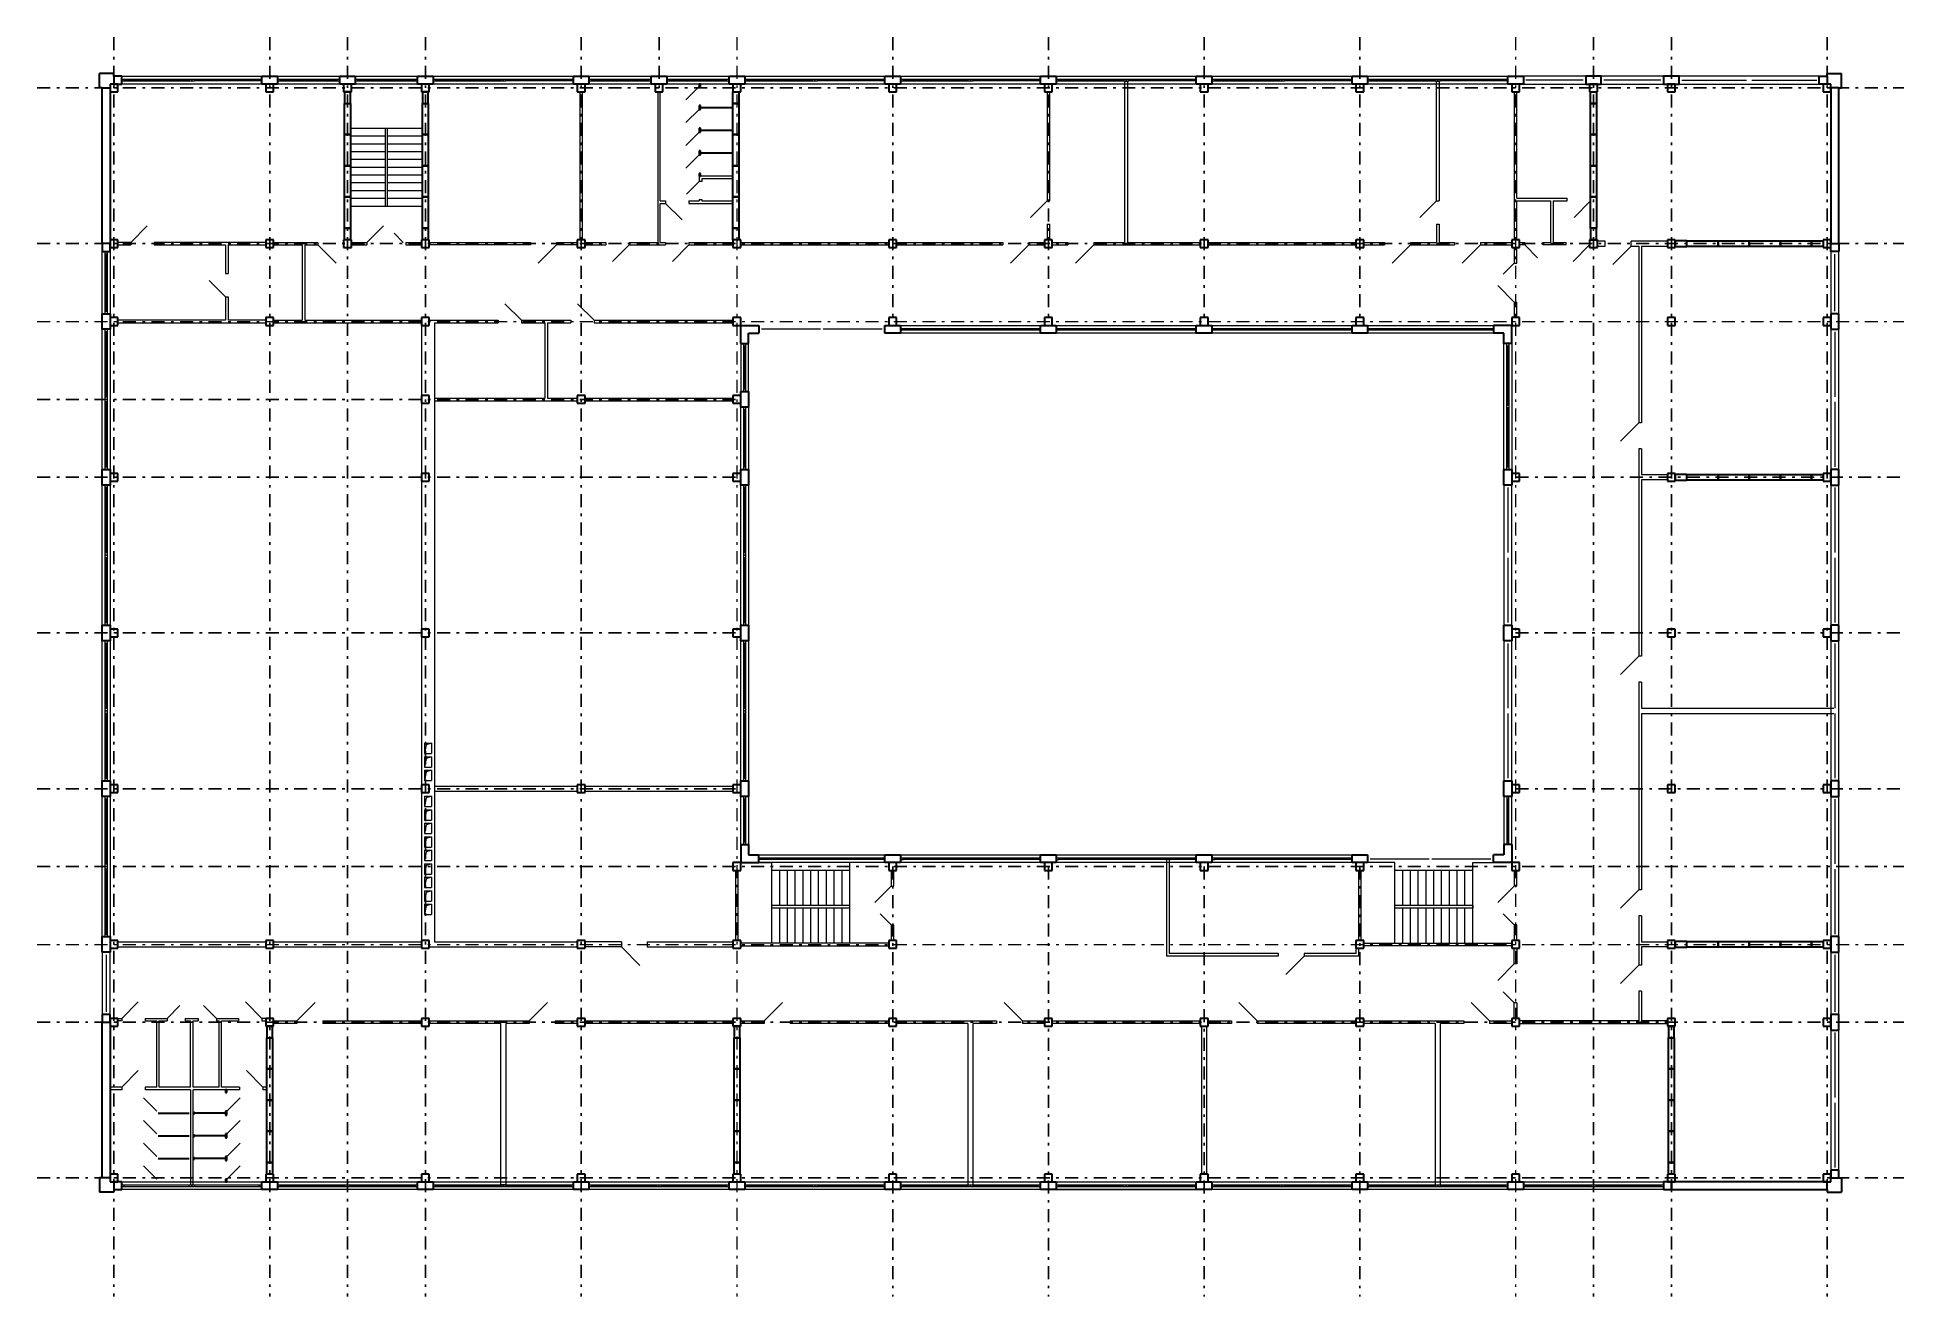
# Model space of a CAD drawing. Header units: metres. Extents: x 6.3 to 78.2, y 9.1 to 57.6.
import ezdxf

# ---------------------------------------------------------------- set-up
doc = ezdxf.new("R2010")
doc.units = ezdxf.units.M
doc.header["$MEASUREMENT"] = 0
doc.linetypes.add('( Dashdot )', pattern=[1.001, 0.5, -0.25, 0.001, -0.25])

msp = doc.modelspace()

# ---------------------------------------------------------------- linework, layer by layer
at = {"color": 1, "linetype": '( Dashdot )'}
for p, q in [((9.228, 57.579), (9.228, 9.056)), ((15.228, 57.579), (15.228, 9.056)), ((18.228, 57.579), (18.228, 9.056)), ((21.228, 57.579), (21.228, 9.056)), ((27.228, 57.579), (27.228, 9.056)), ((30.228, 57.579), (30.228, 55.479)), ((39.228, 57.579), (39.228, 46.629)), ((45.228, 57.579), (45.228, 46.629)), ((51.228, 57.579), (51.228, 46.629)), ((57.228, 57.579), (57.228, 46.629)), ((66.228, 57.579), (66.228, 9.056)), ((69.228, 57.579), (69.228, 9.056)), ((75.228, 57.579), (75.228, 9.056)), ((6.276, 55.629), (78.176, 55.629)), ((6.276, 49.629), (78.176, 49.629)), ((6.276, 43.629), (33.228, 43.629)), ((6.276, 40.629), (33.228, 40.629)), ((63.228, 40.629), (78.176, 40.629)), ((6.276, 34.629), (33.228, 34.629)), ((63.228, 34.629), (78.176, 34.629)), ((6.276, 28.629), (33.228, 28.629)), ((63.228, 28.629), (78.176, 28.629)), ((6.276, 25.629), (78.176, 25.629)), ((39.228, 25.629), (39.228, 9.056)), ((45.228, 25.629), (45.228, 9.056)), ((51.228, 25.629), (51.228, 9.056)), ((57.228, 25.629), (57.228, 9.056)), ((6.276, 19.629), (78.176, 19.629)), ((6.276, 13.629), (78.176, 13.629))]:
    msp.add_line(p, q, dxfattribs=at)
at = {"color": 1, "linetype": '( Dashdot )', "lineweight": 0}
for p, q in [((33.228, 57.579), (33.228, 9.056)), ((63.228, 57.579), (63.228, 9.056)), ((6.276, 46.629), (78.176, 46.629)), ((6.276, 22.629), (78.176, 22.629))]:
    msp.add_line(p, q, dxfattribs=at)
at = {"color": 7, "linetype": 'Continuous', "lineweight": 30}
for p, q in [((9.226, 56.179), (8.676, 56.179)), ((8.676, 55.629), (8.676, 56.179)), ((9.226, 56.079), (9.226, 56.179)), ((8.776, 55.629), (8.676, 55.629)), ((8.776, 49.629), (8.776, 55.629)), ((8.776, 55.629), (9.076, 55.629)), ((9.076, 55.779), (9.076, 55.479)), ((9.376, 55.779), (9.076, 55.779)), ((9.076, 55.779), (9.076, 55.779)), ((9.076, 55.629), (9.076, 49.629)), ((9.076, 55.479), (9.376, 55.479)), ((9.526, 56.079), (9.226, 56.079)), ((9.226, 56.079), (9.226, 55.779)), ((9.226, 55.779), (9.526, 55.779)), ((9.226, 55.779), (9.226, 55.779)), ((9.376, 55.479), (9.376, 55.779)), ((9.526, 55.779), (9.526, 56.079)), ((14.926, 55.779), (14.926, 56.079)), ((14.926, 56.079), (15.526, 56.079)), ((15.526, 55.779), (14.926, 55.779)), ((15.076, 55.779), (15.076, 55.479)), ((15.376, 55.779), (15.076, 55.779)), ((15.076, 55.779), (15.076, 55.779)), ((15.076, 55.479), (15.376, 55.479)), ((15.376, 55.479), (15.376, 55.779)), ((15.526, 56.079), (15.526, 55.779)), ((15.526, 55.779), (15.526, 55.779)), ((17.926, 55.779), (17.926, 56.079)), ((17.926, 56.079), (18.526, 56.079)), ((18.526, 55.779), (17.926, 55.779)), ((18.076, 55.779), (18.076, 55.479)), ((18.376, 55.779), (18.076, 55.779)), ((18.076, 55.779), (18.076, 55.779)), ((18.076, 55.479), (18.376, 55.479)), ((18.336, 55.479), (18.116, 55.479)), ((18.116, 55.479), (18.116, 55.029)), ((18.336, 55.029), (18.336, 55.479)), ((18.376, 55.479), (18.376, 55.779)), ((18.526, 56.079), (18.526, 55.779)), ((18.526, 55.779), (18.526, 55.779)), ((20.926, 55.779), (20.926, 56.079)), ((20.926, 56.079), (21.526, 56.079)), ((21.526, 55.779), (20.926, 55.779)), ((21.076, 55.779), (21.076, 55.479)), ((21.376, 55.779), (21.076, 55.779)), ((21.076, 55.779), (21.076, 55.779)), ((21.076, 55.479), (21.376, 55.479)), ((21.336, 55.479), (21.116, 55.479)), ((21.116, 55.479), (21.116, 55.029)), ((21.336, 55.029), (21.336, 55.479)), ((21.376, 55.479), (21.376, 55.779)), ((21.526, 56.079), (21.526, 55.779)), ((21.526, 55.779), (21.526, 55.779)), ((26.926, 55.779), (26.926, 56.079)), ((26.926, 56.079), (27.526, 56.079)), ((27.526, 55.779), (26.926, 55.779)), ((27.076, 55.779), (27.076, 55.479)), ((27.376, 55.779), (27.076, 55.779)), ((27.076, 55.779), (27.076, 55.779)), ((27.076, 55.479), (27.376, 55.479)), ((27.376, 55.479), (27.376, 55.779)), ((27.526, 56.079), (27.526, 55.779)), ((27.526, 55.779), (27.526, 55.779)), ((29.926, 55.779), (29.926, 56.079)), ((29.926, 56.079), (30.526, 56.079)), ((30.526, 55.779), (29.926, 55.779)), ((30.076, 55.779), (30.076, 55.479)), ((30.376, 55.779), (30.076, 55.779)), ((30.076, 55.779), (30.076, 55.779)), ((30.076, 55.479), (30.376, 55.479)), ((30.376, 55.479), (30.376, 55.779)), ((30.526, 56.079), (30.526, 55.779)), ((30.526, 55.779), (30.526, 55.779)), ((32.926, 55.779), (32.926, 56.079)), ((32.926, 56.079), (33.526, 56.079)), ((33.526, 55.779), (32.926, 55.779)), ((33.076, 55.779), (33.076, 55.479)), ((33.376, 55.779), (33.076, 55.779)), ((33.076, 55.779), (33.076, 55.779)), ((33.076, 55.479), (33.376, 55.479)), ((33.076, 55.479), (33.296, 55.479)), ((33.076, 55.029), (33.076, 55.479)), ((33.076, 55.479), (33.076, 55.479)), ((33.296, 55.479), (33.296, 55.029)), ((33.376, 55.479), (33.376, 55.779)), ((33.526, 56.079), (33.526, 55.779)), ((33.526, 55.779), (33.526, 55.779)), ((38.926, 55.779), (38.926, 56.079)), ((38.926, 56.079), (39.526, 56.079)), ((39.526, 55.779), (38.926, 55.779)), ((39.076, 55.779), (39.076, 55.479)), ((39.376, 55.779), (39.076, 55.779)), ((39.076, 55.779), (39.076, 55.779)), ((39.076, 55.479), (39.376, 55.479)), ((39.376, 55.479), (39.376, 55.779)), ((39.526, 56.079), (39.526, 55.779)), ((39.526, 55.779), (39.526, 55.779)), ((44.926, 55.779), (44.926, 56.079)), ((44.926, 56.079), (45.526, 56.079)), ((45.526, 55.779), (44.926, 55.779)), ((45.076, 55.779), (45.076, 55.479)), ((45.376, 55.779), (45.076, 55.779)), ((45.076, 55.779), (45.076, 55.779)), ((45.076, 55.479), (45.376, 55.479)), ((45.376, 55.479), (45.376, 55.779)), ((45.526, 56.079), (45.526, 55.779)), ((45.526, 55.779), (45.526, 55.779)), ((50.926, 55.779), (50.926, 56.079)), ((50.926, 56.079), (51.526, 56.079)), ((51.526, 55.779), (50.926, 55.779)), ((51.076, 55.779), (51.076, 55.479)), ((51.376, 55.779), (51.076, 55.779)), ((51.076, 55.779), (51.076, 55.779)), ((51.076, 55.479), (51.376, 55.479)), ((51.376, 55.479), (51.376, 55.779)), ((51.526, 56.079), (51.526, 55.779)), ((51.526, 55.779), (51.526, 55.779)), ((56.926, 55.779), (56.926, 56.079)), ((56.926, 56.079), (57.526, 56.079)), ((57.526, 55.779), (56.926, 55.779)), ((57.076, 55.779), (57.076, 55.479)), ((57.376, 55.779), (57.076, 55.779)), ((57.076, 55.779), (57.076, 55.779)), ((57.076, 55.479), (57.376, 55.479)), ((57.376, 55.479), (57.376, 55.779)), ((57.526, 56.079), (57.526, 55.779)), ((57.526, 55.779), (57.526, 55.779)), ((62.926, 55.779), (62.926, 56.079)), ((62.926, 56.079), (63.526, 56.079)), ((63.526, 55.779), (62.926, 55.779)), ((63.076, 55.779), (63.076, 55.479)), ((63.376, 55.779), (63.076, 55.779)), ((63.076, 55.779), (63.076, 55.779)), ((63.076, 55.479), (63.376, 55.479)), ((63.376, 55.479), (63.376, 55.779)), ((63.526, 56.079), (63.526, 55.779)), ((63.526, 55.779), (63.526, 55.779)), ((66.526, 56.079), (65.926, 56.079)), ((65.926, 56.079), (65.926, 55.779)), ((65.926, 55.779), (66.526, 55.779)), ((66.076, 55.779), (66.076, 55.479)), ((66.376, 55.779), (66.076, 55.779)), ((66.076, 55.779), (66.076, 55.779)), ((66.076, 55.479), (66.376, 55.479)), ((66.116, 55.029), (66.116, 55.479)), ((66.116, 55.479), (66.336, 55.479)), ((66.336, 55.479), (66.336, 55.029)), ((66.376, 55.479), (66.376, 55.779)), ((66.526, 55.779), (66.526, 56.079)), ((66.526, 56.079), (66.526, 56.079)), ((69.526, 56.079), (68.926, 56.079)), ((68.926, 56.079), (68.926, 55.779)), ((68.926, 55.779), (69.526, 55.779)), ((69.076, 55.779), (69.076, 55.479)), ((69.376, 55.779), (69.076, 55.779)), ((69.076, 55.779), (69.076, 55.779)), ((69.076, 55.479), (69.376, 55.479)), ((69.376, 55.479), (69.376, 55.779)), ((69.526, 55.779), (69.526, 56.079)), ((69.526, 56.079), (69.526, 56.079)), ((74.926, 55.779), (74.926, 56.079)), ((74.926, 56.079), (75.226, 56.079)), ((75.226, 55.779), (74.926, 55.779)), ((75.076, 55.779), (75.076, 55.479)), ((75.376, 55.779), (75.076, 55.779)), ((75.076, 55.779), (75.076, 55.779)), ((75.076, 55.479), (75.376, 55.479)), ((75.226, 56.079), (75.226, 55.779)), ((75.226, 55.779), (75.226, 55.779)), ((75.376, 55.479), (75.376, 55.779)), ((75.676, 55.629), (75.376, 55.629)), ((75.376, 55.629), (75.376, 49.629)), ((75.676, 49.629), (75.676, 55.629)), ((18.116, 55.029), (18.336, 55.029)), ((18.116, 55.029), (18.116, 55.029)), ((18.116, 53.829), (18.116, 55.029)), ((18.116, 55.029), (18.336, 55.029)), ((18.336, 55.029), (18.336, 53.829)), ((21.116, 55.029), (21.336, 55.029)), ((21.116, 55.029), (21.116, 55.029)), ((21.116, 53.829), (21.116, 55.029)), ((21.116, 55.029), (21.336, 55.029)), ((21.336, 55.029), (21.336, 53.829)), ((33.296, 55.029), (33.076, 55.029)), ((33.076, 53.829), (33.076, 55.029)), ((33.076, 55.029), (33.296, 55.029)), ((33.296, 55.029), (33.296, 53.829)), ((66.336, 55.029), (66.116, 55.029)), ((66.116, 53.829), (66.116, 55.029)), ((66.116, 55.029), (66.336, 55.029)), ((66.336, 55.029), (66.336, 55.029)), ((66.336, 55.029), (66.336, 53.829)), ((66.336, 55.029), (66.336, 55.029)), ((18.116, 52.629), (18.116, 53.829)), ((18.116, 53.829), (18.336, 53.829)), ((18.336, 53.829), (18.116, 53.829)), ((18.116, 53.829), (18.116, 53.829)), ((18.336, 53.829), (18.336, 52.629)), ((21.116, 52.629), (21.116, 53.829)), ((21.116, 53.829), (21.336, 53.829)), ((21.336, 53.829), (21.116, 53.829)), ((21.116, 53.829), (21.116, 53.829)), ((21.336, 53.829), (21.336, 52.629)), ((33.076, 52.629), (33.076, 53.829)), ((33.076, 53.829), (33.296, 53.829)), ((33.296, 53.829), (33.076, 53.829)), ((33.076, 53.829), (33.076, 53.829)), ((33.296, 53.829), (33.296, 52.629)), ((66.336, 53.829), (66.116, 53.829)), ((66.116, 52.629), (66.116, 53.829)), ((66.116, 53.829), (66.336, 53.829)), ((66.336, 53.829), (66.336, 52.629)), ((66.336, 53.829), (66.336, 53.829)), ((18.336, 52.629), (18.116, 52.629)), ((18.116, 52.629), (18.116, 52.629)), ((18.116, 51.429), (18.116, 52.629)), ((18.116, 52.629), (18.336, 52.629)), ((18.336, 52.629), (18.336, 51.429)), ((21.336, 52.629), (21.116, 52.629)), ((21.116, 52.629), (21.116, 52.629)), ((21.116, 51.429), (21.116, 52.629)), ((21.116, 52.629), (21.336, 52.629)), ((21.336, 52.629), (21.336, 51.429)), ((33.076, 51.429), (33.076, 52.629)), ((33.076, 52.629), (33.296, 52.629)), ((33.296, 52.629), (33.076, 52.629)), ((33.076, 52.629), (33.076, 52.629)), ((33.296, 52.629), (33.296, 51.429)), ((66.336, 52.629), (66.116, 52.629)), ((66.116, 51.429), (66.116, 52.629)), ((66.116, 52.629), (66.336, 52.629)), ((66.336, 52.629), (66.336, 51.429)), ((66.336, 52.629), (66.336, 52.629)), ((18.336, 51.429), (18.116, 51.429)), ((18.116, 51.429), (18.116, 51.429)), ((18.116, 50.229), (18.116, 51.429)), ((18.116, 51.429), (18.336, 51.429)), ((18.336, 51.429), (18.336, 50.229)), ((21.336, 51.429), (21.116, 51.429)), ((21.116, 51.429), (21.116, 51.429)), ((21.116, 50.229), (21.116, 51.429)), ((21.116, 51.429), (21.336, 51.429)), ((21.336, 51.429), (21.336, 50.229)), ((33.076, 50.229), (33.076, 51.429)), ((33.076, 51.429), (33.296, 51.429)), ((33.296, 51.429), (33.076, 51.429)), ((33.076, 51.429), (33.076, 51.429)), ((33.296, 51.429), (33.296, 50.229)), ((66.336, 51.429), (66.116, 51.429)), ((66.116, 50.229), (66.116, 51.429)), ((66.116, 51.429), (66.336, 51.429)), ((66.336, 51.429), (66.336, 50.229)), ((66.336, 51.429), (66.336, 51.429)), ((9.076, 49.629), (8.776, 49.629)), ((8.776, 49.629), (8.776, 49.629)), ((9.076, 49.629), (8.776, 49.629)), ((8.776, 49.629), (8.776, 49.329)), ((9.076, 49.779), (9.076, 49.479)), ((9.376, 49.779), (9.076, 49.779)), ((9.076, 49.779), (9.076, 49.779)), ((9.076, 49.329), (9.076, 49.629)), ((9.376, 49.479), (9.376, 49.779)), ((15.076, 49.779), (15.076, 49.479)), ((15.376, 49.779), (15.076, 49.779)), ((15.076, 49.779), (15.076, 49.779)), ((15.376, 49.479), (15.376, 49.779)), ((18.076, 49.779), (18.076, 49.479)), ((18.376, 49.779), (18.076, 49.779)), ((18.076, 49.779), (18.076, 49.779)), ((18.116, 50.229), (18.336, 50.229)), ((18.116, 49.779), (18.116, 50.229)), ((18.116, 50.229), (18.116, 50.229)), ((18.336, 50.229), (18.116, 50.229)), ((18.116, 50.229), (18.116, 50.229)), ((18.336, 49.779), (18.116, 49.779)), ((18.336, 50.229), (18.336, 49.779)), ((18.376, 49.479), (18.376, 49.779)), ((21.076, 49.779), (21.076, 49.479)), ((21.376, 49.779), (21.076, 49.779)), ((21.076, 49.779), (21.076, 49.779)), ((21.116, 50.229), (21.336, 50.229)), ((21.116, 49.779), (21.116, 50.229)), ((21.116, 50.229), (21.116, 50.229)), ((21.336, 50.229), (21.116, 50.229)), ((21.116, 50.229), (21.116, 50.229)), ((21.336, 49.779), (21.116, 49.779)), ((21.336, 50.229), (21.336, 49.779)), ((21.376, 49.479), (21.376, 49.779)), ((27.076, 49.779), (27.076, 49.479)), ((27.376, 49.779), (27.076, 49.779)), ((27.076, 49.779), (27.076, 49.779)), ((27.376, 49.479), (27.376, 49.779)), ((33.076, 50.229), (33.296, 50.229)), ((33.076, 49.779), (33.076, 50.229)), ((33.076, 50.229), (33.076, 50.229)), ((33.296, 50.229), (33.076, 50.229)), ((33.076, 50.229), (33.076, 50.229)), ((33.076, 49.779), (33.076, 49.479)), ((33.376, 49.779), (33.076, 49.779)), ((33.076, 49.779), (33.076, 49.779)), ((33.296, 49.779), (33.076, 49.779)), ((33.296, 50.229), (33.296, 49.779)), ((33.376, 49.479), (33.376, 49.779)), ((39.076, 49.779), (39.076, 49.479)), ((39.376, 49.779), (39.076, 49.779)), ((39.076, 49.779), (39.076, 49.779)), ((39.376, 49.479), (39.376, 49.779)), ((45.076, 49.779), (45.076, 49.479)), ((45.376, 49.779), (45.076, 49.779)), ((45.076, 49.779), (45.076, 49.779)), ((45.376, 49.479), (45.376, 49.779)), ((51.076, 49.779), (51.076, 49.479)), ((51.376, 49.779), (51.076, 49.779)), ((51.076, 49.779), (51.076, 49.779)), ((51.376, 49.479), (51.376, 49.779)), ((57.076, 49.779), (57.076, 49.479)), ((57.376, 49.779), (57.076, 49.779)), ((57.076, 49.779), (57.076, 49.779)), ((57.376, 49.479), (57.376, 49.779)), ((63.076, 49.779), (63.076, 49.479)), ((63.376, 49.779), (63.076, 49.779)), ((63.076, 49.779), (63.076, 49.779)), ((63.376, 49.479), (63.376, 49.779)), ((66.076, 49.779), (66.076, 49.479)), ((66.376, 49.779), (66.076, 49.779)), ((66.076, 49.779), (66.076, 49.779)), ((66.336, 50.229), (66.116, 50.229)), ((66.116, 50.229), (66.116, 49.779)), ((66.336, 50.229), (66.116, 50.229)), ((66.116, 49.779), (66.336, 49.779)), ((66.336, 49.779), (66.336, 50.229)), ((66.336, 50.229), (66.336, 50.229)), ((66.376, 49.479), (66.376, 49.779)), ((69.076, 49.779), (69.076, 49.479)), ((69.376, 49.779), (69.076, 49.779)), ((69.076, 49.779), (69.076, 49.779)), ((69.376, 49.479), (69.376, 49.779)), ((69.826, 49.739), (69.376, 49.739)), ((69.376, 49.739), (69.376, 49.519)), ((69.826, 49.519), (69.826, 49.739)), ((69.826, 49.519), (69.826, 49.739)), ((69.826, 49.739), (71.026, 49.739)), ((71.026, 49.519), (71.026, 49.739)), ((71.026, 49.739), (72.226, 49.739)), ((71.026, 49.739), (71.026, 49.519)), ((72.226, 49.519), (72.226, 49.739)), ((72.226, 49.739), (73.426, 49.739)), ((72.226, 49.739), (72.226, 49.519)), ((73.426, 49.519), (73.426, 49.739)), ((73.426, 49.739), (74.626, 49.739)), ((73.426, 49.739), (73.426, 49.519)), ((74.626, 49.519), (74.626, 49.739)), ((74.626, 49.739), (75.076, 49.739)), ((74.626, 49.739), (74.626, 49.519)), ((75.076, 49.779), (75.076, 49.479)), ((75.376, 49.779), (75.076, 49.779)), ((75.076, 49.779), (75.076, 49.779)), ((75.076, 49.739), (75.076, 49.519)), ((75.376, 49.479), (75.376, 49.779)), ((75.376, 49.629), (75.676, 49.629)), ((75.376, 49.329), (75.376, 49.629)), ((75.376, 49.629), (75.676, 49.629)), ((75.676, 49.629), (75.676, 49.629)), ((75.676, 49.629), (75.676, 49.329)), ((8.776, 49.329), (9.076, 49.329)), ((8.776, 49.329), (8.776, 49.329)), ((9.076, 49.479), (9.376, 49.479)), ((15.076, 49.479), (15.376, 49.479)), ((18.076, 49.479), (18.376, 49.479)), ((21.076, 49.479), (21.376, 49.479)), ((27.076, 49.479), (27.376, 49.479)), ((33.076, 49.479), (33.376, 49.479)), ((39.076, 49.479), (39.376, 49.479)), ((45.076, 49.479), (45.376, 49.479)), ((51.076, 49.479), (51.376, 49.479)), ((57.076, 49.479), (57.376, 49.479)), ((63.076, 49.479), (63.376, 49.479)), ((66.076, 49.479), (66.376, 49.479)), ((69.076, 49.479), (69.376, 49.479)), ((69.376, 49.519), (69.826, 49.519)), ((69.826, 49.519), (69.826, 49.519)), ((71.026, 49.519), (69.826, 49.519)), ((72.226, 49.519), (71.026, 49.519)), ((71.026, 49.519), (71.026, 49.519)), ((73.426, 49.519), (72.226, 49.519)), ((72.226, 49.519), (72.226, 49.519)), ((74.626, 49.519), (73.426, 49.519)), ((73.426, 49.519), (73.426, 49.519)), ((75.076, 49.519), (74.626, 49.519)), ((74.626, 49.519), (74.626, 49.519)), ((74.626, 49.519), (74.626, 49.519)), ((75.076, 49.479), (75.376, 49.479)), ((75.676, 49.329), (75.376, 49.329)), ((75.676, 49.329), (75.676, 49.329)), ((8.776, 46.329), (8.776, 46.929)), ((8.776, 46.929), (9.076, 46.929)), ((9.076, 46.929), (9.076, 46.329)), ((9.076, 46.779), (9.076, 46.479)), ((9.376, 46.779), (9.076, 46.779)), ((9.076, 46.779), (9.076, 46.779)), ((9.376, 46.479), (9.376, 46.779)), ((15.076, 46.779), (15.076, 46.479)), ((15.376, 46.779), (15.076, 46.779)), ((15.076, 46.779), (15.076, 46.779)), ((15.376, 46.479), (15.376, 46.779)), ((21.076, 46.779), (21.076, 46.479)), ((21.376, 46.779), (21.076, 46.779)), ((21.076, 46.779), (21.076, 46.779)), ((21.376, 46.479), (21.376, 46.779)), ((33.076, 46.779), (33.076, 46.479)), ((33.376, 46.779), (33.076, 46.779)), ((33.076, 46.779), (33.076, 46.779)), ((33.376, 46.479), (33.376, 46.779)), ((39.076, 46.779), (39.076, 46.479)), ((39.376, 46.779), (39.076, 46.779)), ((39.076, 46.779), (39.076, 46.779)), ((39.376, 46.479), (39.376, 46.779)), ((45.076, 46.779), (45.076, 46.479)), ((45.376, 46.779), (45.076, 46.779)), ((45.076, 46.779), (45.076, 46.779)), ((45.376, 46.479), (45.376, 46.779)), ((51.076, 46.779), (51.076, 46.479)), ((51.376, 46.779), (51.076, 46.779)), ((51.076, 46.779), (51.076, 46.779)), ((51.376, 46.479), (51.376, 46.779)), ((57.076, 46.779), (57.076, 46.479)), ((57.376, 46.779), (57.076, 46.779)), ((57.076, 46.779), (57.076, 46.779)), ((57.376, 46.479), (57.376, 46.779)), ((63.076, 46.779), (63.076, 46.479)), ((63.376, 46.779), (63.076, 46.779)), ((63.076, 46.779), (63.076, 46.779)), ((63.376, 46.479), (63.376, 46.779)), ((69.076, 46.779), (69.076, 46.479)), ((69.376, 46.779), (69.076, 46.779)), ((69.076, 46.779), (69.076, 46.779)), ((69.376, 46.479), (69.376, 46.779)), ((75.076, 46.779), (75.076, 46.479)), ((75.376, 46.779), (75.076, 46.779)), ((75.076, 46.779), (75.076, 46.779)), ((75.676, 46.929), (75.376, 46.929)), ((75.376, 46.929), (75.376, 46.329)), ((75.376, 46.479), (75.376, 46.779)), ((75.676, 46.329), (75.676, 46.929)), ((9.076, 46.329), (8.776, 46.329)), ((8.776, 46.329), (8.776, 46.329)), ((9.076, 46.479), (9.376, 46.479)), ((15.076, 46.479), (15.376, 46.479)), ((21.076, 46.479), (21.376, 46.479)), ((33.076, 46.479), (33.376, 46.479)), ((33.376, 45.779), (33.376, 46.479)), ((33.376, 46.479), (34.076, 46.479)), ((33.676, 46.179), (34.076, 46.179)), ((33.676, 45.779), (33.676, 46.179)), ((34.076, 46.479), (34.076, 46.179)), ((38.926, 46.179), (38.926, 46.479)), ((38.926, 46.479), (39.526, 46.479)), ((39.526, 46.179), (38.926, 46.179)), ((39.076, 46.479), (39.376, 46.479)), ((39.526, 46.479), (39.526, 46.179)), ((39.526, 46.179), (39.526, 46.179)), ((44.926, 46.179), (44.926, 46.479)), ((44.926, 46.479), (45.526, 46.479)), ((45.526, 46.179), (44.926, 46.179)), ((45.076, 46.479), (45.376, 46.479)), ((45.526, 46.479), (45.526, 46.179)), ((45.526, 46.179), (45.526, 46.179)), ((50.926, 46.179), (50.926, 46.479)), ((50.926, 46.479), (51.526, 46.479)), ((51.526, 46.179), (50.926, 46.179)), ((51.076, 46.479), (51.376, 46.479)), ((51.526, 46.479), (51.526, 46.179)), ((51.526, 46.179), (51.526, 46.179)), ((56.926, 46.179), (56.926, 46.479)), ((56.926, 46.479), (57.526, 46.479)), ((57.526, 46.179), (56.926, 46.179)), ((57.076, 46.479), (57.376, 46.479)), ((57.526, 46.479), (57.526, 46.179)), ((57.526, 46.179), (57.526, 46.179)), ((62.376, 46.479), (62.376, 46.179)), ((63.076, 46.479), (62.376, 46.479)), ((62.776, 46.179), (62.376, 46.179)), ((62.776, 45.779), (62.776, 46.179)), ((63.076, 46.479), (63.376, 46.479)), ((63.076, 45.779), (63.076, 46.479)), ((69.076, 46.479), (69.376, 46.479)), ((75.076, 46.479), (75.376, 46.479)), ((75.376, 46.329), (75.676, 46.329)), ((75.676, 46.329), (75.676, 46.329)), ((33.376, 45.779), (33.676, 45.779)), ((63.076, 45.779), (62.776, 45.779)), ((33.376, 43.329), (33.376, 43.929)), ((33.376, 43.929), (33.676, 43.929)), ((33.676, 43.929), (33.676, 43.329)), ((21.076, 43.779), (21.076, 43.479)), ((21.376, 43.779), (21.076, 43.779)), ((21.076, 43.779), (21.076, 43.779)), ((21.076, 43.479), (21.376, 43.479)), ((21.376, 43.479), (21.376, 43.779)), ((27.076, 43.779), (27.076, 43.479)), ((27.376, 43.779), (27.076, 43.779)), ((27.076, 43.779), (27.076, 43.779)), ((27.076, 43.479), (27.376, 43.479)), ((27.376, 43.479), (27.376, 43.779)), ((33.076, 43.779), (33.076, 43.479)), ((33.376, 43.779), (33.076, 43.779)), ((33.076, 43.779), (33.076, 43.779)), ((33.076, 43.479), (33.376, 43.479)), ((33.376, 43.479), (33.376, 43.779)), ((33.676, 43.329), (33.376, 43.329)), ((33.376, 43.329), (33.376, 43.329)), ((8.776, 40.329), (8.776, 40.929)), ((8.776, 40.929), (9.076, 40.929)), ((9.076, 40.329), (8.776, 40.329)), ((8.776, 40.329), (8.776, 40.329)), ((9.076, 40.929), (9.076, 40.329)), ((9.076, 40.779), (9.076, 40.479)), ((9.376, 40.779), (9.076, 40.779)), ((9.076, 40.779), (9.076, 40.779)), ((9.076, 40.479), (9.376, 40.479)), ((9.376, 40.479), (9.376, 40.779)), ((21.076, 40.779), (21.076, 40.479)), ((21.376, 40.779), (21.076, 40.779)), ((21.076, 40.779), (21.076, 40.779)), ((21.076, 40.479), (21.376, 40.479)), ((21.376, 40.479), (21.376, 40.779)), ((33.076, 40.779), (33.076, 40.479)), ((33.376, 40.779), (33.076, 40.779)), ((33.076, 40.779), (33.076, 40.779)), ((33.076, 40.479), (33.376, 40.479)), ((33.376, 40.329), (33.376, 40.929)), ((33.376, 40.929), (33.676, 40.929)), ((33.376, 40.479), (33.376, 40.779)), ((33.676, 40.329), (33.376, 40.329)), ((33.376, 40.329), (33.376, 40.329)), ((33.676, 40.929), (33.676, 40.329)), ((62.776, 40.329), (62.776, 40.929)), ((62.776, 40.929), (63.076, 40.929)), ((63.076, 40.329), (62.776, 40.329)), ((62.776, 40.329), (62.776, 40.329)), ((63.076, 40.929), (63.076, 40.329)), ((63.076, 40.779), (63.076, 40.479)), ((63.376, 40.779), (63.076, 40.779)), ((63.076, 40.779), (63.076, 40.779)), ((63.076, 40.479), (63.376, 40.479)), ((63.376, 40.479), (63.376, 40.779)), ((69.076, 40.779), (69.076, 40.479)), ((69.376, 40.779), (69.076, 40.779)), ((69.076, 40.779), (69.076, 40.779)), ((69.076, 40.479), (69.376, 40.479)), ((69.376, 40.479), (69.376, 40.779)), ((69.826, 40.739), (69.376, 40.739)), ((69.376, 40.739), (69.376, 40.519)), ((69.376, 40.519), (69.826, 40.519)), ((69.826, 40.519), (69.826, 40.739)), ((69.826, 40.519), (69.826, 40.739)), ((69.826, 40.739), (71.026, 40.739)), ((69.826, 40.519), (69.826, 40.519)), ((71.026, 40.519), (69.826, 40.519)), ((71.026, 40.519), (71.026, 40.739)), ((71.026, 40.739), (72.226, 40.739)), ((71.026, 40.739), (71.026, 40.519)), ((72.226, 40.519), (71.026, 40.519)), ((71.026, 40.519), (71.026, 40.519)), ((72.226, 40.519), (72.226, 40.739)), ((72.226, 40.739), (73.426, 40.739)), ((72.226, 40.739), (72.226, 40.519)), ((73.426, 40.519), (72.226, 40.519)), ((72.226, 40.519), (72.226, 40.519)), ((73.426, 40.519), (73.426, 40.739)), ((73.426, 40.739), (74.626, 40.739)), ((73.426, 40.739), (73.426, 40.519)), ((74.626, 40.519), (73.426, 40.519)), ((73.426, 40.519), (73.426, 40.519)), ((74.626, 40.519), (74.626, 40.739)), ((74.626, 40.739), (75.076, 40.739)), ((74.626, 40.739), (74.626, 40.519)), ((75.076, 40.519), (74.626, 40.519)), ((74.626, 40.519), (74.626, 40.519)), ((74.626, 40.519), (74.626, 40.519)), ((75.076, 40.779), (75.076, 40.479)), ((75.376, 40.779), (75.076, 40.779)), ((75.076, 40.779), (75.076, 40.779)), ((75.076, 40.739), (75.076, 40.519)), ((75.076, 40.479), (75.376, 40.479)), ((75.676, 40.929), (75.376, 40.929)), ((75.376, 40.929), (75.376, 40.329)), ((75.376, 40.479), (75.376, 40.779)), ((75.376, 40.329), (75.676, 40.329)), ((75.676, 40.329), (75.676, 40.929)), ((75.676, 40.329), (75.676, 40.329)), ((8.776, 34.329), (8.776, 34.929)), ((8.776, 34.929), (9.076, 34.929)), ((9.076, 34.929), (9.076, 34.329)), ((9.076, 34.779), (9.076, 34.479)), ((9.376, 34.779), (9.076, 34.779)), ((9.076, 34.779), (9.076, 34.779)), ((9.376, 34.479), (9.376, 34.779)), ((21.076, 34.779), (21.076, 34.479)), ((21.376, 34.779), (21.076, 34.779)), ((21.076, 34.779), (21.076, 34.779)), ((21.376, 34.479), (21.376, 34.779)), ((33.076, 34.779), (33.076, 34.479)), ((33.376, 34.779), (33.076, 34.779)), ((33.076, 34.779), (33.076, 34.779)), ((33.376, 34.329), (33.376, 34.929)), ((33.376, 34.929), (33.676, 34.929)), ((33.376, 34.479), (33.376, 34.779)), ((33.676, 34.929), (33.676, 34.329)), ((62.776, 34.329), (62.776, 34.929)), ((62.776, 34.929), (63.076, 34.929)), ((63.076, 34.929), (63.076, 34.329)), ((63.076, 34.779), (63.076, 34.479)), ((63.376, 34.779), (63.076, 34.779)), ((63.076, 34.779), (63.076, 34.779)), ((63.376, 34.479), (63.376, 34.779)), ((69.076, 34.779), (69.076, 34.479)), ((69.376, 34.779), (69.076, 34.779)), ((69.076, 34.779), (69.076, 34.779)), ((69.376, 34.479), (69.376, 34.779)), ((75.076, 34.779), (75.076, 34.479)), ((75.376, 34.779), (75.076, 34.779)), ((75.076, 34.779), (75.076, 34.779)), ((75.676, 34.929), (75.376, 34.929)), ((75.376, 34.929), (75.376, 34.329)), ((75.376, 34.479), (75.376, 34.779)), ((75.676, 34.329), (75.676, 34.929)), ((9.076, 34.329), (8.776, 34.329)), ((8.776, 34.329), (8.776, 34.329)), ((9.076, 34.479), (9.376, 34.479)), ((21.076, 34.479), (21.376, 34.479)), ((33.076, 34.479), (33.376, 34.479)), ((33.676, 34.329), (33.376, 34.329)), ((33.376, 34.329), (33.376, 34.329)), ((63.076, 34.329), (62.776, 34.329)), ((62.776, 34.329), (62.776, 34.329)), ((63.076, 34.479), (63.376, 34.479)), ((69.076, 34.479), (69.376, 34.479)), ((75.076, 34.479), (75.376, 34.479)), ((75.376, 34.329), (75.676, 34.329)), ((75.676, 34.329), (75.676, 34.329)), ((8.776, 28.329), (8.776, 28.929)), ((8.776, 28.929), (9.076, 28.929)), ((9.076, 28.929), (9.076, 28.329)), ((9.076, 28.779), (9.076, 28.479)), ((9.376, 28.779), (9.076, 28.779)), ((9.076, 28.779), (9.076, 28.779)), ((9.376, 28.479), (9.376, 28.779)), ((21.076, 28.779), (21.076, 28.479)), ((21.376, 28.779), (21.076, 28.779)), ((21.076, 28.779), (21.076, 28.779)), ((21.376, 28.479), (21.376, 28.779)), ((27.076, 28.779), (27.076, 28.479)), ((27.376, 28.779), (27.076, 28.779)), ((27.076, 28.779), (27.076, 28.779)), ((27.376, 28.479), (27.376, 28.779)), ((33.076, 28.779), (33.076, 28.479)), ((33.376, 28.779), (33.076, 28.779)), ((33.076, 28.779), (33.076, 28.779)), ((33.376, 28.329), (33.376, 28.929)), ((33.376, 28.929), (33.676, 28.929)), ((33.376, 28.479), (33.376, 28.779)), ((33.676, 28.929), (33.676, 28.329)), ((62.776, 28.329), (62.776, 28.929)), ((62.776, 28.929), (63.076, 28.929)), ((63.076, 28.929), (63.076, 28.329)), ((63.076, 28.779), (63.076, 28.479)), ((63.376, 28.779), (63.076, 28.779)), ((63.076, 28.779), (63.076, 28.779)), ((63.376, 28.479), (63.376, 28.779)), ((69.076, 28.779), (69.076, 28.479)), ((69.376, 28.779), (69.076, 28.779)), ((69.076, 28.779), (69.076, 28.779)), ((69.376, 28.479), (69.376, 28.779)), ((75.076, 28.779), (75.076, 28.479)), ((75.376, 28.779), (75.076, 28.779)), ((75.076, 28.779), (75.076, 28.779)), ((75.676, 28.929), (75.376, 28.929)), ((75.376, 28.929), (75.376, 28.329)), ((75.376, 28.479), (75.376, 28.779)), ((75.676, 28.329), (75.676, 28.929)), ((9.076, 28.329), (8.776, 28.329)), ((8.776, 28.329), (8.776, 28.329)), ((9.076, 28.479), (9.376, 28.479)), ((21.076, 28.479), (21.376, 28.479)), ((27.076, 28.479), (27.376, 28.479)), ((33.076, 28.479), (33.376, 28.479)), ((33.676, 28.329), (33.376, 28.329)), ((33.376, 28.329), (33.376, 28.329)), ((63.076, 28.329), (62.776, 28.329)), ((62.776, 28.329), (62.776, 28.329)), ((63.076, 28.479), (63.376, 28.479)), ((69.076, 28.479), (69.376, 28.479)), ((75.076, 28.479), (75.376, 28.479)), ((75.376, 28.329), (75.676, 28.329)), ((75.676, 28.329), (75.676, 28.329)), ((33.376, 26.479), (33.376, 25.779)), ((33.376, 26.479), (33.676, 26.479)), ((33.676, 26.479), (33.676, 26.079)), ((33.676, 26.079), (34.076, 26.079)), ((34.076, 25.779), (34.076, 26.079)), ((38.926, 25.779), (38.926, 26.079)), ((38.926, 26.079), (39.526, 26.079)), ((39.526, 26.079), (39.526, 25.779)), ((44.926, 25.779), (44.926, 26.079)), ((44.926, 26.079), (45.526, 26.079)), ((45.526, 26.079), (45.526, 25.779)), ((50.926, 25.779), (50.926, 26.079)), ((50.926, 26.079), (51.526, 26.079)), ((51.526, 26.079), (51.526, 25.779)), ((56.926, 25.779), (56.926, 26.079)), ((56.926, 26.079), (57.526, 26.079)), ((57.526, 26.079), (57.526, 25.779)), ((62.376, 25.779), (62.376, 26.079)), ((62.776, 26.079), (62.376, 26.079)), ((63.076, 26.479), (62.776, 26.479)), ((62.776, 26.479), (62.776, 26.079)), ((63.076, 26.479), (63.076, 25.779)), ((33.076, 25.779), (33.076, 25.479)), ((33.376, 25.779), (33.076, 25.779)), ((33.076, 25.779), (33.076, 25.779)), ((33.076, 25.479), (33.376, 25.479)), ((33.376, 25.479), (33.376, 25.779)), ((33.376, 25.779), (34.076, 25.779)), ((39.526, 25.779), (38.926, 25.779)), ((39.076, 25.779), (39.076, 25.479)), ((39.376, 25.779), (39.076, 25.779)), ((39.076, 25.779), (39.076, 25.779)), ((39.076, 25.479), (39.376, 25.479)), ((39.376, 25.479), (39.376, 25.779)), ((39.526, 25.779), (39.526, 25.779)), ((45.526, 25.779), (44.926, 25.779)), ((45.076, 25.779), (45.076, 25.479)), ((45.376, 25.779), (45.076, 25.779)), ((45.076, 25.779), (45.076, 25.779)), ((45.076, 25.479), (45.376, 25.479)), ((45.376, 25.479), (45.376, 25.779)), ((45.526, 25.779), (45.526, 25.779)), ((51.526, 25.779), (50.926, 25.779)), ((51.076, 25.779), (51.076, 25.479)), ((51.376, 25.779), (51.076, 25.779)), ((51.076, 25.779), (51.076, 25.779)), ((51.076, 25.479), (51.376, 25.479)), ((51.376, 25.479), (51.376, 25.779)), ((51.526, 25.779), (51.526, 25.779)), ((57.526, 25.779), (56.926, 25.779)), ((57.076, 25.779), (57.076, 25.479)), ((57.376, 25.779), (57.076, 25.779)), ((57.076, 25.779), (57.076, 25.779)), ((57.076, 25.479), (57.376, 25.479)), ((57.376, 25.479), (57.376, 25.779)), ((57.526, 25.779), (57.526, 25.779)), ((63.076, 25.779), (62.376, 25.779)), ((63.076, 25.779), (63.076, 25.479)), ((63.376, 25.779), (63.076, 25.779)), ((63.076, 25.779), (63.076, 25.779)), ((63.076, 25.479), (63.376, 25.479)), ((63.376, 25.479), (63.376, 25.779)), ((8.776, 22.329), (8.776, 22.929)), ((8.776, 22.929), (9.076, 22.929)), ((9.076, 22.329), (8.776, 22.329)), ((8.776, 22.329), (8.776, 22.329)), ((9.076, 22.929), (9.076, 22.329)), ((9.076, 22.779), (9.076, 22.479)), ((9.376, 22.779), (9.076, 22.779)), ((9.076, 22.779), (9.076, 22.779)), ((9.076, 22.479), (9.376, 22.479)), ((9.376, 22.479), (9.376, 22.779)), ((15.076, 22.779), (15.076, 22.479)), ((15.376, 22.779), (15.076, 22.779)), ((15.076, 22.779), (15.076, 22.779)), ((15.076, 22.479), (15.376, 22.479)), ((15.376, 22.479), (15.376, 22.779)), ((21.076, 22.779), (21.076, 22.479)), ((21.376, 22.779), (21.076, 22.779)), ((21.076, 22.779), (21.076, 22.779)), ((21.076, 22.479), (21.376, 22.479)), ((21.376, 22.479), (21.376, 22.779)), ((27.076, 22.779), (27.076, 22.479)), ((27.376, 22.779), (27.076, 22.779)), ((27.076, 22.779), (27.076, 22.779)), ((27.076, 22.479), (27.376, 22.479)), ((27.376, 22.479), (27.376, 22.779)), ((33.076, 22.779), (33.076, 22.479)), ((33.376, 22.779), (33.076, 22.779)), ((33.076, 22.779), (33.076, 22.779)), ((33.076, 22.479), (33.376, 22.479)), ((33.376, 22.479), (33.376, 22.779)), ((39.076, 22.779), (39.076, 22.479)), ((39.376, 22.779), (39.076, 22.779)), ((39.076, 22.779), (39.076, 22.779)), ((39.076, 22.479), (39.376, 22.479)), ((39.376, 22.479), (39.376, 22.779)), ((57.076, 22.779), (57.076, 22.479)), ((57.376, 22.779), (57.076, 22.779)), ((57.076, 22.779), (57.076, 22.779)), ((57.076, 22.479), (57.376, 22.479)), ((57.376, 22.479), (57.376, 22.779)), ((63.076, 22.779), (63.076, 22.479)), ((63.376, 22.779), (63.076, 22.779)), ((63.076, 22.779), (63.076, 22.779)), ((63.076, 22.479), (63.376, 22.479)), ((63.376, 22.479), (63.376, 22.779)), ((69.076, 22.779), (69.076, 22.479)), ((69.376, 22.779), (69.076, 22.779)), ((69.076, 22.779), (69.076, 22.779)), ((69.076, 22.479), (69.376, 22.479)), ((69.376, 22.479), (69.376, 22.779)), ((69.826, 22.739), (69.376, 22.739)), ((69.376, 22.739), (69.376, 22.519)), ((69.376, 22.519), (69.826, 22.519)), ((69.826, 22.519), (69.826, 22.739)), ((69.826, 22.519), (69.826, 22.739)), ((69.826, 22.739), (71.026, 22.739)), ((69.826, 22.519), (69.826, 22.519)), ((71.026, 22.519), (69.826, 22.519)), ((71.026, 22.519), (71.026, 22.739)), ((71.026, 22.739), (72.226, 22.739)), ((71.026, 22.739), (71.026, 22.519)), ((72.226, 22.519), (71.026, 22.519)), ((71.026, 22.519), (71.026, 22.519)), ((72.226, 22.519), (72.226, 22.739)), ((72.226, 22.739), (73.426, 22.739)), ((72.226, 22.739), (72.226, 22.519)), ((73.426, 22.519), (72.226, 22.519)), ((72.226, 22.519), (72.226, 22.519)), ((73.426, 22.519), (73.426, 22.739)), ((73.426, 22.739), (74.626, 22.739)), ((73.426, 22.739), (73.426, 22.519)), ((74.626, 22.519), (73.426, 22.519)), ((73.426, 22.519), (73.426, 22.519)), ((74.626, 22.519), (74.626, 22.739)), ((74.626, 22.739), (75.076, 22.739)), ((74.626, 22.739), (74.626, 22.519)), ((75.076, 22.519), (74.626, 22.519)), ((74.626, 22.519), (74.626, 22.519)), ((74.626, 22.519), (74.626, 22.519)), ((75.076, 22.779), (75.076, 22.479)), ((75.376, 22.779), (75.076, 22.779)), ((75.076, 22.779), (75.076, 22.779)), ((75.076, 22.739), (75.076, 22.519)), ((75.076, 22.479), (75.376, 22.479)), ((75.676, 22.929), (75.376, 22.929)), ((75.376, 22.929), (75.376, 22.329)), ((75.376, 22.479), (75.376, 22.779)), ((75.376, 22.329), (75.676, 22.329)), ((75.676, 22.329), (75.676, 22.929)), ((75.676, 22.329), (75.676, 22.329)), ((9.076, 19.929), (8.776, 19.929)), ((8.776, 19.929), (8.776, 19.629)), ((8.776, 13.629), (8.776, 19.629)), ((8.776, 19.629), (9.076, 19.629)), ((8.776, 19.629), (9.076, 19.629)), ((8.776, 19.629), (8.776, 19.629)), ((9.076, 19.629), (9.076, 19.929)), ((9.076, 19.779), (9.076, 19.479)), ((9.376, 19.779), (9.076, 19.779)), ((9.076, 19.779), (9.076, 19.779)), ((9.076, 19.629), (9.076, 13.629)), ((9.076, 19.479), (9.376, 19.479)), ((9.376, 19.479), (9.376, 19.779)), ((15.076, 19.779), (15.076, 19.479)), ((15.376, 19.779), (15.076, 19.779)), ((15.076, 19.779), (15.076, 19.779)), ((15.076, 19.479), (15.376, 19.479)), ((15.336, 19.479), (15.116, 19.479)), ((15.116, 19.479), (15.116, 19.029)), ((15.336, 19.029), (15.336, 19.479)), ((15.376, 19.479), (15.376, 19.779)), ((21.076, 19.779), (21.076, 19.479)), ((21.376, 19.779), (21.076, 19.779)), ((21.076, 19.779), (21.076, 19.779)), ((21.076, 19.479), (21.376, 19.479)), ((21.376, 19.479), (21.376, 19.779)), ((27.076, 19.779), (27.076, 19.479)), ((27.376, 19.779), (27.076, 19.779)), ((27.076, 19.779), (27.076, 19.779)), ((27.076, 19.479), (27.376, 19.479)), ((27.376, 19.479), (27.376, 19.779)), ((33.076, 19.779), (33.076, 19.479)), ((33.376, 19.779), (33.076, 19.779)), ((33.076, 19.779), (33.076, 19.779)), ((33.076, 19.479), (33.376, 19.479)), ((33.336, 19.479), (33.116, 19.479)), ((33.116, 19.479), (33.116, 19.029)), ((33.336, 19.029), (33.336, 19.479)), ((33.376, 19.479), (33.376, 19.779)), ((39.076, 19.779), (39.076, 19.479)), ((39.376, 19.779), (39.076, 19.779)), ((39.076, 19.779), (39.076, 19.779)), ((39.076, 19.479), (39.376, 19.479)), ((39.376, 19.479), (39.376, 19.779)), ((45.076, 19.779), (45.076, 19.479)), ((45.376, 19.779), (45.076, 19.779)), ((45.076, 19.779), (45.076, 19.779)), ((45.076, 19.479), (45.376, 19.479)), ((45.376, 19.479), (45.376, 19.779)), ((51.076, 19.779), (51.076, 19.479)), ((51.376, 19.779), (51.076, 19.779)), ((51.076, 19.779), (51.076, 19.779)), ((51.076, 19.479), (51.376, 19.479)), ((51.376, 19.479), (51.376, 19.779)), ((57.076, 19.779), (57.076, 19.479)), ((57.376, 19.779), (57.076, 19.779)), ((57.076, 19.779), (57.076, 19.779)), ((57.076, 19.479), (57.376, 19.479)), ((57.376, 19.479), (57.376, 19.779)), ((63.076, 19.779), (63.076, 19.479)), ((63.376, 19.779), (63.076, 19.779)), ((63.076, 19.779), (63.076, 19.779)), ((63.076, 19.479), (63.376, 19.479)), ((63.376, 19.479), (63.376, 19.779)), ((69.076, 19.779), (69.076, 19.479)), ((69.376, 19.779), (69.076, 19.779)), ((69.076, 19.779), (69.076, 19.779)), ((69.076, 19.479), (69.376, 19.479)), ((69.336, 19.479), (69.116, 19.479)), ((69.116, 19.479), (69.116, 19.029)), ((69.336, 19.029), (69.336, 19.479)), ((69.376, 19.479), (69.376, 19.779)), ((75.076, 19.779), (75.076, 19.479)), ((75.376, 19.779), (75.076, 19.779)), ((75.076, 19.779), (75.076, 19.779)), ((75.076, 19.479), (75.376, 19.479)), ((75.676, 19.929), (75.376, 19.929)), ((75.376, 19.929), (75.376, 19.329)), ((75.376, 19.479), (75.376, 19.779)), ((75.676, 19.329), (75.676, 19.929)), ((15.116, 19.029), (15.336, 19.029)), ((15.116, 19.029), (15.116, 19.029)), ((15.116, 17.829), (15.116, 19.029)), ((15.116, 19.029), (15.336, 19.029)), ((15.336, 19.029), (15.336, 17.829)), ((33.116, 19.029), (33.336, 19.029)), ((33.116, 19.029), (33.116, 19.029)), ((33.116, 17.829), (33.116, 19.029)), ((33.116, 19.029), (33.336, 19.029)), ((33.336, 19.029), (33.336, 17.829)), ((69.116, 19.029), (69.336, 19.029)), ((69.116, 19.029), (69.116, 19.029)), ((69.116, 17.829), (69.116, 19.029)), ((69.116, 19.029), (69.336, 19.029)), ((69.336, 19.029), (69.336, 17.829)), ((75.376, 19.329), (75.676, 19.329)), ((75.676, 19.329), (75.676, 19.329)), ((15.336, 17.829), (15.116, 17.829)), ((15.116, 17.829), (15.116, 17.829)), ((15.116, 16.629), (15.116, 17.829)), ((15.116, 17.829), (15.336, 17.829)), ((15.336, 17.829), (15.336, 16.629)), ((33.336, 17.829), (33.116, 17.829)), ((33.116, 17.829), (33.116, 17.829)), ((33.116, 16.629), (33.116, 17.829)), ((33.116, 17.829), (33.336, 17.829)), ((33.336, 17.829), (33.336, 16.629)), ((69.116, 16.629), (69.116, 17.829)), ((69.116, 17.829), (69.336, 17.829)), ((69.336, 17.829), (69.116, 17.829)), ((69.116, 17.829), (69.116, 17.829)), ((69.336, 17.829), (69.336, 16.629)), ((15.336, 16.629), (15.116, 16.629)), ((15.116, 16.629), (15.116, 16.629)), ((15.116, 15.429), (15.116, 16.629)), ((15.116, 16.629), (15.336, 16.629)), ((15.336, 16.629), (15.336, 15.429)), ((33.336, 16.629), (33.116, 16.629)), ((33.116, 16.629), (33.116, 16.629)), ((33.116, 15.429), (33.116, 16.629)), ((33.116, 16.629), (33.336, 16.629)), ((33.336, 16.629), (33.336, 15.429)), ((69.116, 15.429), (69.116, 16.629)), ((69.116, 16.629), (69.336, 16.629)), ((69.336, 16.629), (69.116, 16.629)), ((69.116, 16.629), (69.116, 16.629)), ((69.336, 16.629), (69.336, 15.429)), ((15.336, 15.429), (15.116, 15.429)), ((15.116, 15.429), (15.116, 15.429)), ((15.116, 14.229), (15.116, 15.429)), ((15.116, 15.429), (15.336, 15.429)), ((15.336, 15.429), (15.336, 14.229)), ((33.336, 15.429), (33.116, 15.429)), ((33.116, 15.429), (33.116, 15.429)), ((33.116, 14.229), (33.116, 15.429)), ((33.116, 15.429), (33.336, 15.429)), ((33.336, 15.429), (33.336, 14.229)), ((69.116, 14.229), (69.116, 15.429)), ((69.116, 15.429), (69.336, 15.429)), ((69.336, 15.429), (69.116, 15.429)), ((69.116, 15.429), (69.116, 15.429)), ((69.336, 15.429), (69.336, 14.229)), ((9.076, 13.779), (9.076, 13.479)), ((9.376, 13.779), (9.076, 13.779)), ((9.076, 13.779), (9.076, 13.779)), ((9.376, 13.479), (9.376, 13.779)), ((15.076, 13.779), (15.076, 13.479)), ((15.376, 13.779), (15.076, 13.779)), ((15.076, 13.779), (15.076, 13.779)), ((15.116, 14.229), (15.336, 14.229)), ((15.116, 13.779), (15.116, 14.229)), ((15.116, 14.229), (15.116, 14.229)), ((15.336, 14.229), (15.116, 14.229)), ((15.116, 14.229), (15.116, 14.229)), ((15.336, 13.779), (15.116, 13.779)), ((15.336, 14.229), (15.336, 13.779)), ((15.376, 13.479), (15.376, 13.779)), ((21.076, 13.779), (21.076, 13.479)), ((21.376, 13.779), (21.076, 13.779)), ((21.076, 13.779), (21.076, 13.779)), ((21.376, 13.479), (21.376, 13.779)), ((27.076, 13.779), (27.076, 13.479)), ((27.376, 13.779), (27.076, 13.779)), ((27.076, 13.779), (27.076, 13.779)), ((27.376, 13.479), (27.376, 13.779)), ((33.076, 13.779), (33.076, 13.479)), ((33.376, 13.779), (33.076, 13.779)), ((33.076, 13.779), (33.076, 13.779)), ((33.116, 14.229), (33.336, 14.229)), ((33.116, 13.779), (33.116, 14.229)), ((33.116, 14.229), (33.116, 14.229)), ((33.336, 14.229), (33.116, 14.229)), ((33.116, 14.229), (33.116, 14.229)), ((33.336, 13.779), (33.116, 13.779)), ((33.336, 14.229), (33.336, 13.779)), ((33.376, 13.479), (33.376, 13.779)), ((39.076, 13.779), (39.076, 13.479)), ((39.376, 13.779), (39.076, 13.779)), ((39.076, 13.779), (39.076, 13.779)), ((39.376, 13.479), (39.376, 13.779)), ((45.076, 13.779), (45.076, 13.479)), ((45.376, 13.779), (45.076, 13.779)), ((45.076, 13.779), (45.076, 13.779)), ((45.376, 13.479), (45.376, 13.779)), ((51.076, 13.779), (51.076, 13.479)), ((51.376, 13.779), (51.076, 13.779)), ((51.076, 13.779), (51.076, 13.779)), ((51.376, 13.479), (51.376, 13.779)), ((57.076, 13.779), (57.076, 13.479)), ((57.376, 13.779), (57.076, 13.779)), ((57.076, 13.779), (57.076, 13.779)), ((57.376, 13.479), (57.376, 13.779)), ((63.076, 13.779), (63.076, 13.479)), ((63.376, 13.779), (63.076, 13.779)), ((63.076, 13.779), (63.076, 13.779)), ((63.376, 13.479), (63.376, 13.779)), ((69.076, 13.779), (69.076, 13.479)), ((69.376, 13.779), (69.076, 13.779)), ((69.076, 13.779), (69.076, 13.779)), ((69.116, 14.229), (69.336, 14.229)), ((69.116, 13.779), (69.116, 14.229)), ((69.116, 14.229), (69.116, 14.229)), ((69.336, 14.229), (69.116, 14.229)), ((69.116, 14.229), (69.116, 14.229)), ((69.336, 13.779), (69.116, 13.779)), ((69.336, 14.229), (69.336, 13.779)), ((69.376, 13.479), (69.376, 13.779)), ((75.076, 13.779), (75.076, 13.479)), ((75.376, 13.779), (75.076, 13.779)), ((75.076, 13.779), (75.076, 13.779)), ((75.676, 13.929), (75.376, 13.929)), ((75.376, 13.929), (75.376, 13.629)), ((75.376, 13.479), (75.376, 13.779)), ((75.676, 13.629), (75.676, 13.929)), ((8.776, 13.629), (8.676, 13.629)), ((8.676, 13.629), (8.676, 13.079)), ((9.226, 13.079), (8.676, 13.079)), ((9.076, 13.629), (8.776, 13.629)), ((8.776, 13.629), (8.776, 13.629)), ((9.076, 13.479), (9.376, 13.479)), ((9.526, 13.479), (9.226, 13.479)), ((9.226, 13.479), (9.226, 13.179)), ((9.226, 13.179), (9.226, 13.079)), ((9.226, 13.179), (9.526, 13.179)), ((9.226, 13.179), (9.226, 13.179)), ((9.526, 13.179), (9.526, 13.479)), ((14.926, 13.179), (14.926, 13.479)), ((14.926, 13.479), (15.526, 13.479)), ((15.526, 13.179), (14.926, 13.179)), ((15.076, 13.479), (15.376, 13.479)), ((15.526, 13.479), (15.526, 13.179)), ((15.526, 13.179), (15.526, 13.179)), ((20.926, 13.179), (20.926, 13.479)), ((20.926, 13.479), (21.526, 13.479)), ((21.526, 13.179), (20.926, 13.179)), ((21.076, 13.479), (21.376, 13.479)), ((21.526, 13.479), (21.526, 13.179)), ((21.526, 13.179), (21.526, 13.179)), ((26.926, 13.179), (26.926, 13.479)), ((26.926, 13.479), (27.526, 13.479)), ((27.526, 13.179), (26.926, 13.179)), ((27.076, 13.479), (27.376, 13.479)), ((27.526, 13.479), (27.526, 13.179)), ((27.526, 13.179), (27.526, 13.179)), ((32.926, 13.179), (32.926, 13.479)), ((32.926, 13.479), (33.526, 13.479)), ((33.526, 13.179), (32.926, 13.179)), ((33.076, 13.479), (33.376, 13.479)), ((33.526, 13.479), (33.526, 13.179)), ((33.526, 13.179), (33.526, 13.179)), ((38.926, 13.179), (38.926, 13.479)), ((38.926, 13.479), (39.526, 13.479)), ((39.526, 13.179), (38.926, 13.179)), ((39.076, 13.479), (39.376, 13.479)), ((39.526, 13.479), (39.526, 13.179)), ((39.526, 13.179), (39.526, 13.179)), ((44.926, 13.179), (44.926, 13.479)), ((44.926, 13.479), (45.526, 13.479)), ((45.526, 13.179), (44.926, 13.179)), ((45.076, 13.479), (45.376, 13.479)), ((45.526, 13.479), (45.526, 13.179)), ((45.526, 13.179), (45.526, 13.179)), ((50.926, 13.179), (50.926, 13.479)), ((50.926, 13.479), (51.526, 13.479)), ((51.526, 13.179), (50.926, 13.179)), ((51.076, 13.479), (51.376, 13.479)), ((51.526, 13.479), (51.526, 13.179)), ((51.526, 13.179), (51.526, 13.179)), ((56.926, 13.179), (56.926, 13.479)), ((56.926, 13.479), (57.526, 13.479)), ((57.526, 13.179), (56.926, 13.179)), ((57.076, 13.479), (57.376, 13.479)), ((57.526, 13.479), (57.526, 13.179)), ((57.526, 13.179), (57.526, 13.179)), ((62.926, 13.179), (62.926, 13.479)), ((62.926, 13.479), (63.526, 13.479)), ((63.526, 13.179), (62.926, 13.179)), ((63.076, 13.479), (63.376, 13.479)), ((63.526, 13.479), (63.526, 13.179)), ((63.526, 13.179), (63.526, 13.179)), ((69.226, 13.479), (68.926, 13.479)), ((68.926, 13.479), (68.926, 13.179)), ((68.926, 13.179), (69.226, 13.179)), ((68.926, 13.179), (68.926, 13.179)), ((69.076, 13.479), (69.376, 13.479)), ((75.226, 13.479), (69.226, 13.479)), ((69.226, 13.479), (69.226, 13.179)), ((69.226, 13.179), (69.226, 13.479)), ((69.226, 13.179), (75.226, 13.179)), ((75.076, 13.479), (75.376, 13.479)), ((75.226, 13.179), (75.226, 13.479)), ((75.226, 13.479), (75.226, 13.479)), ((75.226, 13.179), (75.226, 13.079)), ((75.226, 13.079), (75.776, 13.079)), ((75.376, 13.629), (75.676, 13.629)), ((75.376, 13.629), (75.376, 13.629)), ((75.676, 13.629), (75.776, 13.629)), ((75.776, 13.629), (75.776, 13.079))]:
    msp.add_line(p, q, dxfattribs=at)
at = {"color": 7, "linetype": 'Continuous', "lineweight": 30, "extrusion": (0, 0, -1)}
for p, q in [((75.226, 56.079), (75.226, 56.179)), ((75.226, 56.179), (75.776, 56.179)), ((75.776, 55.629), (75.776, 56.179)), ((75.676, 55.629), (75.776, 55.629))]:
    msp.add_line(p, q, dxfattribs=at)
at = {"color": 7, "linetype": 'Continuous', "lineweight": 0}
for p, q in [((9.526, 55.779), (9.526, 56.079)), ((9.526, 56.079), (14.926, 56.079)), ((14.926, 55.779), (9.526, 55.779)), ((9.626, 55.894), (9.626, 55.964)), ((9.626, 55.964), (12.126, 55.964)), ((9.626, 55.929), (12.126, 55.929)), ((12.126, 55.894), (9.626, 55.894)), ((12.126, 55.964), (12.126, 55.894)), ((12.126, 55.894), (12.126, 55.894)), ((12.326, 55.964), (14.826, 55.966)), ((12.326, 55.894), (12.326, 55.964)), ((12.326, 55.929), (14.826, 55.931)), ((14.826, 55.896), (12.326, 55.894)), ((14.826, 55.966), (14.826, 55.896)), ((14.826, 55.896), (14.826, 55.896)), ((14.926, 56.079), (14.926, 55.779)), ((14.926, 55.779), (14.926, 55.779)), ((15.526, 56.079), (17.926, 56.079)), ((15.526, 55.779), (15.526, 56.079)), ((15.526, 56.079), (15.526, 56.079)), ((17.926, 55.779), (15.526, 55.779)), ((15.626, 55.964), (17.826, 55.964)), ((15.626, 55.894), (15.626, 55.964)), ((15.626, 55.964), (15.626, 55.964)), ((15.626, 55.929), (17.826, 55.929)), ((17.826, 55.894), (15.626, 55.894)), ((17.826, 55.964), (17.826, 55.894)), ((17.926, 56.079), (17.926, 55.779)), ((18.526, 56.079), (20.926, 56.079)), ((18.526, 55.779), (18.526, 56.079)), ((18.526, 56.079), (18.526, 56.079)), ((20.926, 55.779), (18.526, 55.779)), ((18.626, 55.964), (20.826, 55.964)), ((18.626, 55.894), (18.626, 55.964)), ((18.626, 55.964), (18.626, 55.964)), ((18.626, 55.929), (20.826, 55.929)), ((20.826, 55.894), (18.626, 55.894)), ((20.826, 55.964), (20.826, 55.894)), ((20.926, 56.079), (20.926, 55.779)), ((21.526, 55.779), (21.526, 56.079)), ((21.526, 56.079), (26.926, 56.079)), ((26.926, 55.779), (21.526, 55.779)), ((21.626, 55.894), (21.626, 55.964)), ((21.626, 55.964), (24.126, 55.964)), ((21.626, 55.929), (24.126, 55.929)), ((24.126, 55.894), (21.626, 55.894)), ((24.126, 55.964), (24.126, 55.894)), ((24.126, 55.894), (24.126, 55.894)), ((24.326, 55.964), (26.826, 55.966)), ((24.326, 55.894), (24.326, 55.964)), ((24.326, 55.929), (26.826, 55.931)), ((26.826, 55.896), (24.326, 55.894)), ((26.826, 55.966), (26.826, 55.896)), ((26.826, 55.896), (26.826, 55.896)), ((26.926, 56.079), (26.926, 55.779)), ((26.926, 55.779), (26.926, 55.779)), ((27.526, 56.079), (29.926, 56.079)), ((27.526, 55.779), (27.526, 56.079)), ((27.526, 56.079), (27.526, 56.079)), ((29.926, 55.779), (27.526, 55.779)), ((27.626, 55.964), (29.826, 55.964)), ((27.626, 55.894), (27.626, 55.964)), ((27.626, 55.964), (27.626, 55.964)), ((27.626, 55.929), (29.826, 55.929)), ((29.826, 55.894), (27.626, 55.894)), ((29.826, 55.964), (29.826, 55.894)), ((29.926, 56.079), (29.926, 55.779)), ((30.526, 56.079), (32.926, 56.079)), ((30.526, 55.779), (30.526, 56.079)), ((30.526, 56.079), (30.526, 56.079)), ((32.926, 55.779), (30.526, 55.779)), ((30.626, 55.964), (32.826, 55.964)), ((30.626, 55.894), (30.626, 55.964)), ((30.626, 55.964), (30.626, 55.964)), ((30.626, 55.929), (32.826, 55.929)), ((32.826, 55.894), (30.626, 55.894)), ((32.826, 55.964), (32.826, 55.894)), ((32.926, 56.079), (32.926, 55.779)), ((33.526, 55.779), (33.526, 56.079)), ((33.526, 56.079), (38.926, 56.079)), ((38.926, 55.779), (33.526, 55.779)), ((33.626, 55.894), (33.626, 55.964)), ((33.626, 55.964), (36.126, 55.964)), ((33.626, 55.929), (36.126, 55.929)), ((36.126, 55.894), (33.626, 55.894)), ((36.126, 55.964), (36.126, 55.894)), ((36.126, 55.894), (36.126, 55.894)), ((36.326, 55.964), (38.826, 55.966)), ((36.326, 55.894), (36.326, 55.964)), ((36.326, 55.929), (38.826, 55.931)), ((38.826, 55.896), (36.326, 55.894)), ((38.826, 55.966), (38.826, 55.896)), ((38.826, 55.896), (38.826, 55.896)), ((38.926, 56.079), (38.926, 55.779)), ((38.926, 55.779), (38.926, 55.779)), ((39.526, 55.779), (39.526, 56.079)), ((39.526, 56.079), (44.926, 56.079)), ((44.926, 55.779), (39.526, 55.779)), ((39.626, 55.894), (39.626, 55.964)), ((39.626, 55.964), (42.126, 55.964)), ((39.626, 55.929), (42.126, 55.929)), ((42.126, 55.894), (39.626, 55.894)), ((42.126, 55.964), (42.126, 55.894)), ((42.126, 55.894), (42.126, 55.894)), ((42.326, 55.964), (44.826, 55.966)), ((42.326, 55.894), (42.326, 55.964)), ((42.326, 55.929), (44.826, 55.931)), ((44.826, 55.896), (42.326, 55.894)), ((44.826, 55.966), (44.826, 55.896)), ((44.826, 55.896), (44.826, 55.896)), ((44.926, 56.079), (44.926, 55.779)), ((44.926, 55.779), (44.926, 55.779)), ((45.526, 55.779), (45.526, 56.079)), ((45.526, 56.079), (50.926, 56.079)), ((50.926, 55.779), (45.526, 55.779)), ((45.626, 55.894), (45.626, 55.964)), ((45.626, 55.964), (48.126, 55.964)), ((45.626, 55.929), (48.126, 55.929)), ((48.126, 55.894), (45.626, 55.894)), ((48.126, 55.964), (48.126, 55.894)), ((48.126, 55.894), (48.126, 55.894)), ((48.326, 55.964), (50.826, 55.966)), ((48.326, 55.894), (48.326, 55.964)), ((48.326, 55.929), (50.826, 55.931)), ((50.826, 55.896), (48.326, 55.894)), ((50.826, 55.966), (50.826, 55.896)), ((50.826, 55.896), (50.826, 55.896)), ((50.926, 56.079), (50.926, 55.779)), ((50.926, 55.779), (50.926, 55.779)), ((51.526, 55.779), (51.526, 56.079)), ((51.526, 56.079), (56.926, 56.079)), ((56.926, 55.779), (51.526, 55.779)), ((51.626, 55.894), (51.626, 55.964)), ((51.626, 55.964), (54.126, 55.964)), ((51.626, 55.929), (54.126, 55.929)), ((54.126, 55.894), (51.626, 55.894)), ((54.126, 55.964), (54.126, 55.894)), ((54.126, 55.894), (54.126, 55.894)), ((54.326, 55.964), (56.826, 55.966)), ((54.326, 55.894), (54.326, 55.964)), ((54.326, 55.929), (56.826, 55.931)), ((56.826, 55.896), (54.326, 55.894)), ((56.826, 55.966), (56.826, 55.896)), ((56.826, 55.896), (56.826, 55.896)), ((56.926, 56.079), (56.926, 55.779)), ((56.926, 55.779), (56.926, 55.779)), ((57.526, 55.779), (57.526, 56.079)), ((57.526, 56.079), (62.926, 56.079)), ((62.926, 55.779), (57.526, 55.779)), ((57.626, 55.894), (57.626, 55.964)), ((57.626, 55.964), (60.126, 55.964)), ((57.626, 55.929), (60.126, 55.929)), ((60.126, 55.894), (57.626, 55.894)), ((60.126, 55.964), (60.126, 55.894)), ((60.126, 55.894), (60.126, 55.894)), ((60.326, 55.964), (62.826, 55.966)), ((60.326, 55.894), (60.326, 55.964)), ((60.326, 55.929), (62.826, 55.931)), ((62.826, 55.896), (60.326, 55.894)), ((62.826, 55.966), (62.826, 55.896)), ((62.826, 55.896), (62.826, 55.896)), ((62.926, 56.079), (62.926, 55.779)), ((62.926, 55.779), (62.926, 55.779)), ((65.926, 56.079), (63.526, 56.079)), ((63.526, 56.079), (63.526, 55.779)), ((63.526, 55.779), (65.926, 55.779)), ((65.926, 55.779), (65.926, 56.079)), ((65.926, 56.079), (65.926, 56.079)), ((68.926, 56.079), (66.526, 56.079)), ((66.526, 56.079), (66.526, 55.779)), ((66.526, 55.779), (68.926, 55.779)), ((68.926, 55.779), (68.926, 56.079)), ((68.926, 56.079), (68.926, 56.079)), ((74.926, 56.079), (69.526, 56.079)), ((69.526, 56.079), (69.526, 55.779)), ((69.526, 55.779), (74.926, 55.779)), ((74.926, 55.779), (74.926, 56.079)), ((74.926, 56.079), (74.926, 56.079)), ((18.336, 53.779), (19.686, 53.779)), ((18.336, 53.479), (19.686, 53.479)), ((19.766, 53.779), (21.116, 53.779)), ((19.766, 53.479), (21.116, 53.479)), ((18.336, 53.179), (19.686, 53.179)), ((18.336, 52.879), (19.686, 52.879)), ((18.336, 52.579), (19.686, 52.579)), ((19.766, 53.179), (21.116, 53.179)), ((19.766, 52.879), (21.116, 52.879)), ((19.766, 52.579), (21.116, 52.579)), ((18.336, 52.279), (19.686, 52.279)), ((18.336, 51.979), (19.686, 51.979)), ((19.766, 52.279), (21.116, 52.279)), ((19.766, 51.979), (21.116, 51.979)), ((18.336, 51.679), (19.686, 51.679)), ((18.336, 51.379), (19.686, 51.379)), ((19.766, 51.679), (21.116, 51.679)), ((19.766, 51.379), (21.116, 51.379)), ((8.776, 46.929), (8.776, 49.329)), ((8.776, 49.329), (9.076, 49.329)), ((8.891, 47.029), (8.891, 49.229)), ((8.891, 49.229), (8.961, 49.229)), ((8.926, 47.029), (8.926, 49.229)), ((8.961, 49.229), (8.961, 47.029)), ((9.076, 49.329), (9.076, 46.929)), ((75.676, 49.329), (75.376, 49.329)), ((75.376, 49.329), (75.376, 46.929)), ((75.676, 46.929), (75.676, 49.329)), ((9.076, 46.929), (8.776, 46.929)), ((8.776, 46.929), (8.776, 46.929)), ((8.961, 47.029), (8.891, 47.029)), ((8.891, 47.029), (8.891, 47.029)), ((75.376, 46.929), (75.676, 46.929)), ((75.676, 46.929), (75.676, 46.929)), ((8.776, 40.929), (8.776, 46.329)), ((8.776, 46.329), (9.076, 46.329)), ((8.891, 43.729), (8.891, 46.229)), ((8.891, 46.229), (8.961, 46.229)), ((8.926, 46.229), (8.926, 43.729)), ((8.961, 46.229), (8.961, 43.729)), ((9.076, 46.329), (9.076, 40.929)), ((39.526, 46.179), (39.526, 46.479)), ((39.526, 46.479), (44.926, 46.479)), ((44.926, 46.179), (39.526, 46.179)), ((39.626, 46.294), (39.626, 46.364)), ((39.626, 46.364), (42.126, 46.364)), ((39.626, 46.329), (42.126, 46.329)), ((42.126, 46.294), (39.626, 46.294)), ((42.126, 46.364), (42.126, 46.294)), ((42.126, 46.294), (42.126, 46.294)), ((42.326, 46.364), (44.826, 46.366)), ((42.326, 46.294), (42.326, 46.364)), ((42.326, 46.329), (44.826, 46.331)), ((44.826, 46.296), (42.326, 46.294)), ((44.826, 46.366), (44.826, 46.296)), ((44.826, 46.296), (44.826, 46.296)), ((44.926, 46.479), (44.926, 46.179)), ((44.926, 46.179), (44.926, 46.179)), ((45.526, 46.179), (45.526, 46.479)), ((45.526, 46.479), (50.926, 46.479)), ((50.926, 46.179), (45.526, 46.179)), ((45.626, 46.294), (45.626, 46.364)), ((45.626, 46.364), (48.126, 46.364)), ((45.626, 46.329), (48.126, 46.329)), ((48.126, 46.294), (45.626, 46.294)), ((48.126, 46.364), (48.126, 46.294)), ((48.126, 46.294), (48.126, 46.294)), ((48.326, 46.364), (50.826, 46.366)), ((48.326, 46.294), (48.326, 46.364)), ((48.326, 46.329), (50.826, 46.331)), ((50.826, 46.296), (48.326, 46.294)), ((50.826, 46.366), (50.826, 46.296)), ((50.826, 46.296), (50.826, 46.296)), ((50.926, 46.479), (50.926, 46.179)), ((50.926, 46.179), (50.926, 46.179)), ((51.526, 46.179), (51.526, 46.479)), ((51.526, 46.479), (56.926, 46.479)), ((56.926, 46.179), (51.526, 46.179)), ((51.626, 46.294), (51.626, 46.364)), ((51.626, 46.364), (54.126, 46.364)), ((51.626, 46.329), (54.126, 46.329)), ((54.126, 46.294), (51.626, 46.294)), ((54.126, 46.364), (54.126, 46.294)), ((54.126, 46.294), (54.126, 46.294)), ((54.326, 46.364), (56.826, 46.366)), ((54.326, 46.294), (54.326, 46.364)), ((54.326, 46.329), (56.826, 46.331)), ((56.826, 46.296), (54.326, 46.294)), ((56.826, 46.366), (56.826, 46.296)), ((56.826, 46.296), (56.826, 46.296)), ((56.926, 46.479), (56.926, 46.179)), ((56.926, 46.179), (56.926, 46.179)), ((57.526, 46.179), (57.526, 46.479)), ((57.526, 46.479), (62.376, 46.479)), ((62.376, 46.179), (57.526, 46.179)), ((57.626, 46.294), (57.626, 46.364)), ((57.626, 46.364), (62.276, 46.364)), ((57.626, 46.329), (59.901, 46.329)), ((62.276, 46.294), (57.626, 46.294)), ((60.001, 46.329), (62.276, 46.329)), ((62.276, 46.364), (62.276, 46.294)), ((62.276, 46.294), (62.276, 46.294)), ((62.376, 46.479), (62.376, 46.179)), ((62.376, 46.179), (62.376, 46.179)), ((75.676, 46.329), (75.376, 46.329)), ((75.376, 46.329), (75.376, 40.929)), ((75.676, 40.929), (75.676, 46.329)), ((33.376, 45.779), (33.376, 43.929)), ((33.676, 45.779), (33.376, 45.779)), ((33.376, 45.779), (33.376, 45.779)), ((33.491, 44.029), (33.491, 45.679)), ((33.491, 45.679), (33.561, 45.679)), ((33.526, 44.029), (33.526, 45.679)), ((33.561, 45.679), (33.561, 44.029)), ((33.676, 43.929), (33.676, 45.779)), ((62.776, 40.929), (62.776, 45.779)), ((62.776, 45.779), (63.076, 45.779)), ((62.891, 41.029), (62.891, 45.679)), ((62.891, 45.679), (62.961, 45.679)), ((62.926, 43.404), (62.926, 45.679)), ((62.961, 45.679), (62.961, 41.029)), ((62.961, 45.679), (62.961, 45.679)), ((63.076, 45.779), (63.076, 40.929)), ((63.076, 45.779), (63.076, 45.779)), ((33.376, 43.929), (33.676, 43.929)), ((33.561, 44.029), (33.491, 44.029)), ((33.491, 44.029), (33.491, 44.029)), ((8.961, 43.729), (8.891, 43.729)), ((8.891, 43.729), (8.891, 43.729)), ((8.893, 41.029), (8.891, 43.529)), ((8.891, 43.529), (8.961, 43.529)), ((8.926, 43.529), (8.928, 41.029)), ((8.961, 43.529), (8.963, 41.029)), ((33.376, 40.929), (33.376, 43.329)), ((33.376, 43.329), (33.676, 43.329)), ((33.491, 41.029), (33.491, 43.229)), ((33.491, 43.229), (33.561, 43.229)), ((33.526, 41.029), (33.526, 43.229)), ((33.561, 43.229), (33.561, 41.029)), ((33.676, 43.329), (33.676, 40.929)), ((62.926, 41.029), (62.926, 43.304)), ((8.963, 41.029), (8.893, 41.029)), ((8.893, 41.029), (8.893, 41.029)), ((33.561, 41.029), (33.491, 41.029)), ((33.491, 41.029), (33.491, 41.029)), ((62.961, 41.029), (62.891, 41.029)), ((9.076, 40.929), (8.776, 40.929)), ((8.776, 40.929), (8.776, 40.929)), ((8.776, 34.929), (8.776, 40.329)), ((8.776, 40.329), (9.076, 40.329)), ((9.076, 40.329), (9.076, 34.929)), ((33.676, 40.929), (33.376, 40.929)), ((33.376, 40.929), (33.376, 40.929)), ((33.376, 34.929), (33.376, 40.329)), ((33.376, 40.329), (33.676, 40.329)), ((33.676, 40.329), (33.676, 34.929)), ((63.076, 40.929), (62.776, 40.929)), ((63.076, 40.329), (62.776, 40.329)), ((62.776, 40.329), (62.776, 34.929)), ((63.076, 34.929), (63.076, 40.329)), ((75.376, 40.929), (75.676, 40.929)), ((75.676, 40.329), (75.376, 40.329)), ((75.376, 40.329), (75.376, 34.929)), ((75.676, 40.929), (75.676, 40.929)), ((75.676, 34.929), (75.676, 40.329)), ((8.891, 37.729), (8.891, 40.229)), ((8.891, 40.229), (8.961, 40.229)), ((8.926, 40.229), (8.926, 37.729)), ((8.961, 40.229), (8.961, 37.729)), ((33.491, 37.729), (33.491, 40.229)), ((33.491, 40.229), (33.561, 40.229)), ((33.526, 40.229), (33.526, 37.729)), ((33.561, 40.229), (33.561, 37.729)), ((8.961, 37.729), (8.891, 37.729)), ((8.891, 37.729), (8.891, 37.729)), ((8.893, 35.029), (8.891, 37.529)), ((8.891, 37.529), (8.961, 37.529)), ((8.926, 37.529), (8.928, 35.029)), ((8.961, 37.529), (8.963, 35.029)), ((33.561, 37.729), (33.491, 37.729)), ((33.491, 37.729), (33.491, 37.729)), ((33.493, 35.029), (33.491, 37.529)), ((33.491, 37.529), (33.561, 37.529)), ((33.526, 37.529), (33.528, 35.029)), ((33.561, 37.529), (33.563, 35.029)), ((9.076, 34.929), (8.776, 34.929)), ((8.776, 34.929), (8.776, 34.929)), ((8.963, 35.029), (8.893, 35.029)), ((8.893, 35.029), (8.893, 35.029)), ((33.676, 34.929), (33.376, 34.929)), ((33.376, 34.929), (33.376, 34.929)), ((33.563, 35.029), (33.493, 35.029)), ((33.493, 35.029), (33.493, 35.029)), ((62.776, 34.929), (63.076, 34.929)), ((63.076, 34.929), (63.076, 34.929)), ((75.376, 34.929), (75.676, 34.929)), ((75.676, 34.929), (75.676, 34.929)), ((8.776, 28.929), (8.776, 34.329)), ((8.776, 34.329), (9.076, 34.329)), ((8.891, 31.729), (8.891, 34.229)), ((8.891, 34.229), (8.961, 34.229)), ((8.926, 34.229), (8.926, 31.729)), ((8.961, 34.229), (8.961, 31.729)), ((9.076, 34.329), (9.076, 28.929)), ((33.376, 28.929), (33.376, 34.329)), ((33.376, 34.329), (33.676, 34.329)), ((33.491, 31.729), (33.491, 34.229)), ((33.491, 34.229), (33.561, 34.229)), ((33.526, 34.229), (33.526, 31.729)), ((33.561, 34.229), (33.561, 31.729)), ((33.676, 34.329), (33.676, 28.929)), ((63.076, 34.329), (62.776, 34.329)), ((62.776, 34.329), (62.776, 28.929)), ((63.076, 28.929), (63.076, 34.329)), ((75.676, 34.329), (75.376, 34.329)), ((75.376, 34.329), (75.376, 28.929)), ((75.676, 28.929), (75.676, 34.329)), ((8.961, 31.729), (8.891, 31.729)), ((8.891, 31.729), (8.891, 31.729)), ((33.561, 31.729), (33.491, 31.729)), ((33.491, 31.729), (33.491, 31.729)), ((8.893, 29.029), (8.891, 31.529)), ((8.891, 31.529), (8.961, 31.529)), ((8.926, 31.529), (8.928, 29.029)), ((8.961, 31.529), (8.963, 29.029)), ((33.493, 29.029), (33.491, 31.529)), ((33.491, 31.529), (33.561, 31.529)), ((33.526, 31.529), (33.528, 29.029)), ((33.561, 31.529), (33.563, 29.029)), ((9.076, 28.929), (8.776, 28.929)), ((8.776, 28.929), (8.776, 28.929)), ((8.963, 29.029), (8.893, 29.029)), ((8.893, 29.029), (8.893, 29.029)), ((33.676, 28.929), (33.376, 28.929)), ((33.376, 28.929), (33.376, 28.929)), ((33.563, 29.029), (33.493, 29.029)), ((33.493, 29.029), (33.493, 29.029)), ((62.776, 28.929), (63.076, 28.929)), ((63.076, 28.929), (63.076, 28.929)), ((75.376, 28.929), (75.676, 28.929)), ((75.676, 28.929), (75.676, 28.929)), ((8.776, 22.929), (8.776, 28.329)), ((8.776, 28.329), (9.076, 28.329)), ((8.891, 25.729), (8.891, 28.229)), ((8.891, 28.229), (8.961, 28.229)), ((8.926, 28.229), (8.926, 25.729)), ((8.961, 28.229), (8.961, 25.729)), ((9.076, 28.329), (9.076, 22.929)), ((33.376, 26.479), (33.376, 28.329)), ((33.376, 28.329), (33.676, 28.329)), ((33.491, 28.229), (33.561, 28.229)), ((33.491, 26.579), (33.491, 28.229)), ((33.491, 28.229), (33.491, 28.229)), ((33.526, 26.579), (33.526, 28.229)), ((33.561, 28.229), (33.561, 26.579)), ((33.676, 28.329), (33.676, 26.479)), ((33.676, 28.329), (33.676, 28.329)), ((62.776, 28.329), (62.776, 26.479)), ((63.076, 28.329), (62.776, 28.329)), ((62.776, 28.329), (62.776, 28.329)), ((62.961, 28.229), (62.891, 28.229)), ((62.891, 28.229), (62.891, 26.579)), ((62.926, 26.579), (62.926, 28.229)), ((62.961, 26.579), (62.961, 28.229)), ((62.961, 28.229), (62.961, 28.229)), ((63.076, 26.479), (63.076, 28.329)), ((75.676, 28.329), (75.376, 28.329)), ((75.376, 28.329), (75.376, 22.929)), ((75.676, 22.929), (75.676, 28.329)), ((33.676, 26.479), (33.376, 26.479)), ((33.561, 26.579), (33.491, 26.579)), ((34.076, 26.079), (38.926, 26.079)), ((34.076, 25.779), (34.076, 26.079)), ((34.076, 26.079), (34.076, 26.079)), ((34.176, 25.964), (38.826, 25.964)), ((34.176, 25.894), (34.176, 25.964)), ((34.176, 25.964), (34.176, 25.964)), ((36.451, 25.929), (34.176, 25.929)), ((38.826, 25.894), (34.176, 25.894)), ((38.826, 25.929), (36.551, 25.929)), ((38.826, 25.964), (38.826, 25.894)), ((38.926, 26.079), (38.926, 25.779)), ((39.526, 26.079), (44.926, 26.079)), ((39.526, 25.779), (39.526, 26.079)), ((39.526, 26.079), (39.526, 26.079)), ((39.626, 25.962), (42.126, 25.964)), ((39.626, 25.892), (39.626, 25.962)), ((39.626, 25.962), (39.626, 25.962)), ((42.126, 25.929), (39.626, 25.927)), ((42.126, 25.894), (39.626, 25.892)), ((42.126, 25.964), (42.126, 25.894)), ((42.326, 25.964), (44.826, 25.964)), ((42.326, 25.894), (42.326, 25.964)), ((42.326, 25.964), (42.326, 25.964)), ((44.826, 25.929), (42.326, 25.929)), ((44.826, 25.894), (42.326, 25.894)), ((44.826, 25.964), (44.826, 25.894)), ((44.926, 26.079), (44.926, 25.779)), ((45.526, 26.079), (50.926, 26.079)), ((45.526, 25.779), (45.526, 26.079)), ((45.526, 26.079), (45.526, 26.079)), ((45.626, 25.962), (48.126, 25.964)), ((45.626, 25.892), (45.626, 25.962)), ((45.626, 25.962), (45.626, 25.962)), ((48.126, 25.929), (45.626, 25.927)), ((48.126, 25.894), (45.626, 25.892)), ((48.126, 25.964), (48.126, 25.894)), ((48.326, 25.964), (50.826, 25.964)), ((48.326, 25.894), (48.326, 25.964)), ((48.326, 25.964), (48.326, 25.964)), ((50.826, 25.929), (48.326, 25.929)), ((50.826, 25.894), (48.326, 25.894)), ((50.826, 25.964), (50.826, 25.894)), ((50.926, 26.079), (50.926, 25.779)), ((51.526, 26.079), (56.926, 26.079)), ((51.526, 25.779), (51.526, 26.079)), ((51.526, 26.079), (51.526, 26.079)), ((51.626, 25.962), (54.126, 25.964)), ((51.626, 25.892), (51.626, 25.962)), ((51.626, 25.962), (51.626, 25.962)), ((54.126, 25.929), (51.626, 25.927)), ((54.126, 25.894), (51.626, 25.892)), ((54.126, 25.964), (54.126, 25.894)), ((54.326, 25.964), (56.826, 25.964)), ((54.326, 25.894), (54.326, 25.964)), ((54.326, 25.964), (54.326, 25.964)), ((56.826, 25.929), (54.326, 25.929)), ((56.826, 25.894), (54.326, 25.894)), ((56.826, 25.964), (56.826, 25.894)), ((56.926, 26.079), (56.926, 25.779)), ((62.776, 26.479), (63.076, 26.479)), ((62.891, 26.579), (62.961, 26.579)), ((8.961, 25.729), (8.891, 25.729)), ((8.891, 25.729), (8.891, 25.729)), ((8.893, 23.029), (8.891, 25.529)), ((8.891, 25.529), (8.961, 25.529)), ((8.926, 25.529), (8.928, 23.029)), ((8.961, 25.529), (8.963, 23.029)), ((38.926, 25.779), (34.076, 25.779)), ((34.876, 24.129), (34.876, 25.479)), ((35.176, 24.129), (35.176, 25.479)), ((35.476, 24.129), (35.476, 25.479)), ((35.776, 24.129), (35.776, 25.479)), ((36.076, 24.129), (36.076, 25.479)), ((36.376, 24.129), (36.376, 25.479)), ((36.676, 24.129), (36.676, 25.479)), ((36.976, 24.129), (36.976, 25.479)), ((37.276, 24.129), (37.276, 25.479)), ((44.926, 25.779), (39.526, 25.779)), ((50.926, 25.779), (45.526, 25.779)), ((56.926, 25.779), (51.526, 25.779)), ((58.876, 24.129), (58.876, 25.479)), ((59.176, 24.129), (59.176, 25.479)), ((59.476, 24.129), (59.476, 25.479)), ((59.776, 24.129), (59.776, 25.479)), ((60.076, 24.129), (60.076, 25.479)), ((60.376, 24.129), (60.376, 25.479)), ((60.676, 24.129), (60.676, 25.479)), ((60.976, 24.129), (60.976, 25.479)), ((61.276, 24.129), (61.276, 25.479)), ((34.876, 22.679), (34.876, 24.029)), ((35.176, 22.679), (35.176, 24.029)), ((35.476, 22.679), (35.476, 24.029)), ((35.776, 22.679), (35.776, 24.029)), ((36.076, 22.679), (36.076, 24.029)), ((36.376, 22.679), (36.376, 24.029)), ((36.676, 22.679), (36.676, 24.029)), ((36.976, 22.679), (36.976, 24.029)), ((37.276, 22.679), (37.276, 24.029)), ((58.876, 22.679), (58.876, 24.029)), ((59.176, 22.679), (59.176, 24.029)), ((59.476, 22.679), (59.476, 24.029)), ((59.776, 22.679), (59.776, 24.029)), ((60.076, 22.679), (60.076, 24.029)), ((60.376, 22.679), (60.376, 24.029)), ((60.676, 22.679), (60.676, 24.029)), ((60.976, 22.679), (60.976, 24.029)), ((61.276, 22.679), (61.276, 24.029)), ((8.963, 23.029), (8.893, 23.029)), ((8.893, 23.029), (8.893, 23.029)), ((9.076, 22.929), (8.776, 22.929)), ((8.776, 22.929), (8.776, 22.929)), ((8.776, 22.329), (8.776, 19.929)), ((9.076, 22.329), (8.776, 22.329)), ((8.776, 22.329), (8.776, 22.329)), ((9.076, 19.929), (9.076, 22.329)), ((75.376, 22.929), (75.676, 22.929)), ((75.376, 22.329), (75.376, 19.929)), ((75.676, 22.329), (75.376, 22.329)), ((75.376, 22.329), (75.376, 22.329)), ((75.676, 22.929), (75.676, 22.929)), ((75.676, 19.929), (75.676, 22.329)), ((8.776, 19.929), (9.076, 19.929)), ((75.376, 19.929), (75.676, 19.929)), ((75.676, 19.329), (75.376, 19.329)), ((75.376, 19.329), (75.376, 13.929)), ((75.676, 13.929), (75.676, 19.329)), ((75.376, 13.929), (75.676, 13.929)), ((75.676, 13.929), (75.676, 13.929)), ((9.526, 13.479), (14.926, 13.479)), ((9.526, 13.179), (9.526, 13.479)), ((9.526, 13.479), (9.526, 13.479)), ((14.926, 13.179), (9.526, 13.179)), ((9.626, 13.364), (14.826, 13.364)), ((9.626, 13.294), (9.626, 13.364)), ((9.626, 13.364), (9.626, 13.364)), ((14.826, 13.294), (9.626, 13.294)), ((14.826, 13.364), (14.826, 13.294)), ((14.926, 13.479), (14.926, 13.179)), ((15.526, 13.479), (20.926, 13.479)), ((15.526, 13.179), (15.526, 13.479)), ((15.526, 13.479), (15.526, 13.479)), ((20.926, 13.179), (15.526, 13.179)), ((15.626, 13.362), (18.126, 13.364)), ((15.626, 13.292), (15.626, 13.362)), ((15.626, 13.362), (15.626, 13.362)), ((18.126, 13.329), (15.626, 13.327)), ((18.126, 13.294), (15.626, 13.292)), ((18.126, 13.364), (18.126, 13.294)), ((18.326, 13.364), (20.826, 13.364)), ((18.326, 13.294), (18.326, 13.364)), ((18.326, 13.364), (18.326, 13.364)), ((20.826, 13.329), (18.326, 13.329)), ((20.826, 13.294), (18.326, 13.294)), ((20.826, 13.364), (20.826, 13.294)), ((20.926, 13.479), (20.926, 13.179)), ((21.526, 13.479), (26.926, 13.479)), ((21.526, 13.179), (21.526, 13.479)), ((21.526, 13.479), (21.526, 13.479)), ((26.926, 13.179), (21.526, 13.179)), ((21.626, 13.362), (24.126, 13.364)), ((21.626, 13.292), (21.626, 13.362)), ((21.626, 13.362), (21.626, 13.362)), ((24.126, 13.329), (21.626, 13.327)), ((24.126, 13.294), (21.626, 13.292)), ((24.126, 13.364), (24.126, 13.294)), ((24.326, 13.364), (26.826, 13.364)), ((24.326, 13.294), (24.326, 13.364)), ((24.326, 13.364), (24.326, 13.364)), ((26.826, 13.329), (24.326, 13.329)), ((26.826, 13.294), (24.326, 13.294)), ((26.826, 13.364), (26.826, 13.294)), ((26.926, 13.479), (26.926, 13.179)), ((27.526, 13.479), (32.926, 13.479)), ((27.526, 13.179), (27.526, 13.479)), ((27.526, 13.479), (27.526, 13.479)), ((32.926, 13.179), (27.526, 13.179)), ((27.626, 13.362), (30.126, 13.364)), ((27.626, 13.292), (27.626, 13.362)), ((27.626, 13.362), (27.626, 13.362)), ((30.126, 13.329), (27.626, 13.327)), ((30.126, 13.294), (27.626, 13.292)), ((30.126, 13.364), (30.126, 13.294)), ((30.326, 13.364), (32.826, 13.364)), ((30.326, 13.294), (30.326, 13.364)), ((30.326, 13.364), (30.326, 13.364)), ((32.826, 13.329), (30.326, 13.329)), ((32.826, 13.294), (30.326, 13.294)), ((32.826, 13.364), (32.826, 13.294)), ((32.926, 13.479), (32.926, 13.179)), ((33.526, 13.479), (38.926, 13.479)), ((33.526, 13.179), (33.526, 13.479)), ((33.526, 13.479), (33.526, 13.479)), ((38.926, 13.179), (33.526, 13.179)), ((33.626, 13.362), (36.126, 13.364)), ((33.626, 13.292), (33.626, 13.362)), ((33.626, 13.362), (33.626, 13.362)), ((36.126, 13.329), (33.626, 13.327)), ((36.126, 13.294), (33.626, 13.292)), ((36.126, 13.364), (36.126, 13.294)), ((36.326, 13.364), (38.826, 13.364)), ((36.326, 13.294), (36.326, 13.364)), ((36.326, 13.364), (36.326, 13.364)), ((38.826, 13.329), (36.326, 13.329)), ((38.826, 13.294), (36.326, 13.294)), ((38.826, 13.364), (38.826, 13.294)), ((38.926, 13.479), (38.926, 13.179)), ((39.526, 13.479), (44.926, 13.479)), ((39.526, 13.179), (39.526, 13.479)), ((39.526, 13.479), (39.526, 13.479)), ((44.926, 13.179), (39.526, 13.179)), ((39.626, 13.362), (42.126, 13.364)), ((39.626, 13.292), (39.626, 13.362)), ((39.626, 13.362), (39.626, 13.362)), ((42.126, 13.329), (39.626, 13.327)), ((42.126, 13.294), (39.626, 13.292)), ((42.126, 13.364), (42.126, 13.294)), ((42.326, 13.364), (44.826, 13.364)), ((42.326, 13.294), (42.326, 13.364)), ((42.326, 13.364), (42.326, 13.364)), ((44.826, 13.329), (42.326, 13.329)), ((44.826, 13.294), (42.326, 13.294)), ((44.826, 13.364), (44.826, 13.294)), ((44.926, 13.479), (44.926, 13.179)), ((45.526, 13.479), (50.926, 13.479)), ((45.526, 13.179), (45.526, 13.479)), ((45.526, 13.479), (45.526, 13.479)), ((50.926, 13.179), (45.526, 13.179)), ((45.626, 13.364), (48.126, 13.364)), ((45.626, 13.294), (45.626, 13.364)), ((45.626, 13.364), (45.626, 13.364)), ((48.126, 13.329), (45.626, 13.329)), ((48.126, 13.294), (45.626, 13.294)), ((48.126, 13.364), (48.126, 13.294)), ((48.326, 13.364), (50.826, 13.364)), ((48.326, 13.294), (48.326, 13.364)), ((48.326, 13.364), (48.326, 13.364)), ((50.826, 13.329), (48.326, 13.329)), ((50.826, 13.294), (48.326, 13.294)), ((50.826, 13.364), (50.826, 13.294)), ((50.926, 13.479), (50.926, 13.179)), ((51.526, 13.479), (56.926, 13.479)), ((51.526, 13.179), (51.526, 13.479)), ((51.526, 13.479), (51.526, 13.479)), ((56.926, 13.179), (51.526, 13.179)), ((51.626, 13.364), (54.126, 13.364)), ((51.626, 13.294), (51.626, 13.364)), ((51.626, 13.364), (51.626, 13.364)), ((54.126, 13.329), (51.626, 13.329)), ((54.126, 13.294), (51.626, 13.294)), ((54.126, 13.364), (54.126, 13.294)), ((54.326, 13.364), (56.826, 13.364)), ((54.326, 13.294), (54.326, 13.364)), ((54.326, 13.364), (54.326, 13.364)), ((56.826, 13.329), (54.326, 13.329)), ((56.826, 13.294), (54.326, 13.294)), ((56.826, 13.364), (56.826, 13.294)), ((56.926, 13.479), (56.926, 13.179)), ((57.526, 13.479), (62.926, 13.479)), ((57.526, 13.179), (57.526, 13.479)), ((57.526, 13.479), (57.526, 13.479)), ((62.926, 13.179), (57.526, 13.179)), ((57.626, 13.362), (60.126, 13.364)), ((57.626, 13.292), (57.626, 13.362)), ((57.626, 13.362), (57.626, 13.362)), ((60.126, 13.329), (57.626, 13.327)), ((60.126, 13.294), (57.626, 13.292)), ((60.126, 13.364), (60.126, 13.294)), ((60.326, 13.364), (62.826, 13.364)), ((60.326, 13.294), (60.326, 13.364)), ((60.326, 13.364), (60.326, 13.364)), ((62.826, 13.329), (60.326, 13.329)), ((62.826, 13.294), (60.326, 13.294)), ((62.826, 13.364), (62.826, 13.294)), ((62.926, 13.479), (62.926, 13.179)), ((63.526, 13.479), (68.926, 13.479)), ((63.526, 13.179), (63.526, 13.479)), ((63.526, 13.479), (63.526, 13.479)), ((68.926, 13.179), (63.526, 13.179)), ((63.626, 13.362), (66.126, 13.364)), ((63.626, 13.292), (63.626, 13.362)), ((63.626, 13.362), (63.626, 13.362)), ((66.126, 13.329), (63.626, 13.327)), ((66.126, 13.294), (63.626, 13.292)), ((66.126, 13.364), (66.126, 13.294)), ((66.326, 13.364), (68.826, 13.364)), ((66.326, 13.294), (66.326, 13.364)), ((66.326, 13.364), (66.326, 13.364)), ((68.826, 13.329), (66.326, 13.329)), ((68.826, 13.294), (66.326, 13.294)), ((68.826, 13.364), (68.826, 13.294)), ((68.926, 13.479), (68.926, 13.179))]:
    msp.add_line(p, q, dxfattribs=at)
at = {"color": 7, "linetype": 'Continuous', "lineweight": 13}
for p, q in [((9.526, 55.894), (9.526, 55.964)), ((9.526, 55.964), (9.626, 55.964)), ((9.626, 55.894), (9.526, 55.894)), ((9.626, 55.964), (9.626, 55.894)), ((9.626, 55.894), (9.626, 55.894)), ((12.126, 55.894), (12.126, 55.964)), ((12.126, 55.964), (12.226, 55.964)), ((12.226, 55.894), (12.126, 55.894)), ((12.226, 55.964), (12.226, 55.894)), ((12.226, 55.894), (12.226, 55.964)), ((12.226, 55.964), (12.326, 55.964)), ((12.226, 55.894), (12.226, 55.894)), ((12.326, 55.894), (12.226, 55.894)), ((12.326, 55.964), (12.326, 55.894)), ((12.326, 55.894), (12.326, 55.894)), ((14.826, 55.896), (14.826, 55.966)), ((14.826, 55.966), (14.926, 55.966)), ((14.926, 55.896), (14.826, 55.896)), ((14.926, 55.966), (14.926, 55.896)), ((14.926, 55.896), (14.926, 55.896)), ((15.526, 55.894), (15.526, 55.964)), ((15.526, 55.964), (15.626, 55.964)), ((15.626, 55.894), (15.526, 55.894)), ((15.626, 55.964), (15.626, 55.894)), ((15.626, 55.894), (15.626, 55.894)), ((17.826, 55.894), (17.826, 55.964)), ((17.826, 55.964), (17.926, 55.964)), ((17.926, 55.894), (17.826, 55.894)), ((17.926, 55.964), (17.926, 55.894)), ((17.926, 55.894), (17.926, 55.894)), ((18.526, 55.894), (18.526, 55.964)), ((18.526, 55.964), (18.626, 55.964)), ((18.626, 55.894), (18.526, 55.894)), ((18.626, 55.964), (18.626, 55.894)), ((18.626, 55.894), (18.626, 55.894)), ((20.826, 55.894), (20.826, 55.964)), ((20.826, 55.964), (20.926, 55.964)), ((20.926, 55.894), (20.826, 55.894)), ((20.926, 55.964), (20.926, 55.894)), ((20.926, 55.894), (20.926, 55.894)), ((21.526, 55.894), (21.526, 55.964)), ((21.526, 55.964), (21.626, 55.964)), ((21.626, 55.894), (21.526, 55.894)), ((21.626, 55.964), (21.626, 55.894)), ((21.626, 55.894), (21.626, 55.894)), ((24.126, 55.894), (24.126, 55.964)), ((24.126, 55.964), (24.226, 55.964)), ((24.226, 55.894), (24.126, 55.894)), ((24.226, 55.964), (24.226, 55.894)), ((24.226, 55.894), (24.226, 55.964)), ((24.226, 55.964), (24.326, 55.964)), ((24.226, 55.894), (24.226, 55.894)), ((24.326, 55.894), (24.226, 55.894)), ((24.326, 55.964), (24.326, 55.894)), ((24.326, 55.894), (24.326, 55.894)), ((26.826, 55.896), (26.826, 55.966)), ((26.826, 55.966), (26.926, 55.966)), ((26.926, 55.896), (26.826, 55.896)), ((26.926, 55.966), (26.926, 55.896)), ((26.926, 55.896), (26.926, 55.896)), ((27.176, 55.479), (27.176, 49.779)), ((27.276, 55.479), (27.176, 55.479)), ((27.176, 55.479), (27.176, 55.479)), ((27.276, 49.779), (27.276, 55.479)), ((27.526, 55.894), (27.526, 55.964)), ((27.526, 55.964), (27.626, 55.964)), ((27.626, 55.894), (27.526, 55.894)), ((27.626, 55.964), (27.626, 55.894)), ((27.626, 55.894), (27.626, 55.894)), ((29.826, 55.894), (29.826, 55.964)), ((29.826, 55.964), (29.926, 55.964)), ((29.926, 55.894), (29.826, 55.894)), ((29.926, 55.964), (29.926, 55.894)), ((29.926, 55.894), (29.926, 55.894)), ((30.276, 55.479), (30.176, 55.479)), ((30.176, 55.479), (30.176, 49.679)), ((30.276, 51.279), (30.276, 55.479)), ((30.526, 55.894), (30.526, 55.964)), ((30.526, 55.964), (30.626, 55.964)), ((30.626, 55.894), (30.526, 55.894)), ((30.626, 55.964), (30.626, 55.894)), ((30.626, 55.894), (30.626, 55.894)), ((32.826, 55.894), (32.826, 55.964)), ((32.826, 55.964), (32.926, 55.964)), ((32.926, 55.894), (32.826, 55.894)), ((32.926, 55.964), (32.926, 55.894)), ((32.926, 55.894), (32.926, 55.894)), ((33.526, 55.894), (33.526, 55.964)), ((33.526, 55.964), (33.626, 55.964)), ((33.626, 55.894), (33.526, 55.894)), ((33.626, 55.964), (33.626, 55.894)), ((33.626, 55.894), (33.626, 55.894)), ((36.126, 55.894), (36.126, 55.964)), ((36.126, 55.964), (36.226, 55.964)), ((36.226, 55.894), (36.126, 55.894)), ((36.226, 55.964), (36.226, 55.894)), ((36.226, 55.894), (36.226, 55.964)), ((36.226, 55.964), (36.326, 55.964)), ((36.226, 55.894), (36.226, 55.894)), ((36.326, 55.894), (36.226, 55.894)), ((36.326, 55.964), (36.326, 55.894)), ((36.326, 55.894), (36.326, 55.894)), ((38.826, 55.896), (38.826, 55.966)), ((38.826, 55.966), (38.926, 55.966)), ((38.926, 55.896), (38.826, 55.896)), ((38.926, 55.966), (38.926, 55.896)), ((38.926, 55.896), (38.926, 55.896)), ((39.526, 55.894), (39.526, 55.964)), ((39.526, 55.964), (39.626, 55.964)), ((39.626, 55.894), (39.526, 55.894)), ((39.626, 55.964), (39.626, 55.894)), ((39.626, 55.894), (39.626, 55.894)), ((42.126, 55.894), (42.126, 55.964)), ((42.126, 55.964), (42.226, 55.964)), ((42.226, 55.894), (42.126, 55.894)), ((42.226, 55.964), (42.226, 55.894)), ((42.226, 55.894), (42.226, 55.964)), ((42.226, 55.964), (42.326, 55.964)), ((42.226, 55.894), (42.226, 55.894)), ((42.326, 55.894), (42.226, 55.894)), ((42.326, 55.964), (42.326, 55.894)), ((42.326, 55.894), (42.326, 55.894)), ((44.826, 55.896), (44.826, 55.966)), ((44.826, 55.966), (44.926, 55.966)), ((44.926, 55.896), (44.826, 55.896)), ((44.926, 55.966), (44.926, 55.896)), ((44.926, 55.896), (44.926, 55.896)), ((45.276, 55.479), (45.176, 55.479)), ((45.176, 55.479), (45.176, 51.279)), ((45.276, 51.279), (45.276, 55.479)), ((45.526, 55.894), (45.526, 55.964)), ((45.526, 55.964), (45.626, 55.964)), ((45.626, 55.894), (45.526, 55.894)), ((45.626, 55.964), (45.626, 55.894)), ((45.626, 55.894), (45.626, 55.894)), ((48.126, 55.894), (48.126, 55.964)), ((48.126, 55.964), (48.226, 55.964)), ((48.226, 55.894), (48.126, 55.894)), ((48.176, 49.679), (48.176, 55.894)), ((48.176, 55.894), (48.276, 55.894)), ((48.226, 55.964), (48.226, 55.894)), ((48.226, 55.894), (48.226, 55.964)), ((48.226, 55.964), (48.326, 55.964)), ((48.226, 55.894), (48.226, 55.894)), ((48.326, 55.894), (48.226, 55.894)), ((48.276, 55.894), (48.276, 49.679)), ((48.326, 55.964), (48.326, 55.894)), ((48.326, 55.894), (48.326, 55.894)), ((50.826, 55.896), (50.826, 55.966)), ((50.826, 55.966), (50.926, 55.966)), ((50.926, 55.896), (50.826, 55.896)), ((50.926, 55.966), (50.926, 55.896)), ((50.926, 55.896), (50.926, 55.896)), ((51.526, 55.894), (51.526, 55.964)), ((51.526, 55.964), (51.626, 55.964)), ((51.626, 55.894), (51.526, 55.894)), ((51.626, 55.964), (51.626, 55.894)), ((51.626, 55.894), (51.626, 55.894)), ((54.126, 55.894), (54.126, 55.964)), ((54.126, 55.964), (54.226, 55.964)), ((54.226, 55.894), (54.126, 55.894)), ((54.226, 55.964), (54.226, 55.894)), ((54.226, 55.894), (54.226, 55.964)), ((54.226, 55.964), (54.326, 55.964)), ((54.226, 55.894), (54.226, 55.894)), ((54.326, 55.894), (54.226, 55.894)), ((54.326, 55.964), (54.326, 55.894)), ((54.326, 55.894), (54.326, 55.894)), ((56.826, 55.896), (56.826, 55.966)), ((56.826, 55.966), (56.926, 55.966)), ((56.926, 55.896), (56.826, 55.896)), ((56.926, 55.966), (56.926, 55.896)), ((56.926, 55.896), (56.926, 55.896)), ((57.526, 55.894), (57.526, 55.964)), ((57.526, 55.964), (57.626, 55.964)), ((57.626, 55.894), (57.526, 55.894)), ((57.626, 55.964), (57.626, 55.894)), ((57.626, 55.894), (57.626, 55.894)), ((60.126, 55.894), (60.126, 55.964)), ((60.126, 55.964), (60.226, 55.964)), ((60.226, 55.894), (60.126, 55.894)), ((60.176, 51.279), (60.176, 55.894)), ((60.176, 55.894), (60.276, 55.894)), ((60.226, 55.964), (60.226, 55.894)), ((60.226, 55.894), (60.226, 55.964)), ((60.226, 55.964), (60.326, 55.964)), ((60.226, 55.894), (60.226, 55.894)), ((60.326, 55.894), (60.226, 55.894)), ((60.276, 55.894), (60.276, 51.279)), ((60.326, 55.964), (60.326, 55.894)), ((60.326, 55.894), (60.326, 55.894)), ((62.826, 55.896), (62.826, 55.966)), ((62.826, 55.966), (62.926, 55.966)), ((62.926, 55.896), (62.826, 55.896)), ((62.926, 55.966), (62.926, 55.896)), ((62.926, 55.896), (62.926, 55.896)), ((63.276, 55.479), (63.176, 55.479)), ((63.176, 55.479), (63.176, 49.779)), ((63.276, 51.379), (63.276, 55.479)), ((18.336, 54.079), (21.116, 54.079)), ((19.686, 51.079), (19.686, 54.079)), ((19.766, 51.079), (19.766, 54.079)), ((31.776, 52.029), (31.281, 51.534)), ((33.076, 52.229), (31.776, 52.229)), ((31.776, 52.229), (31.776, 52.029)), ((31.876, 52.029), (31.776, 52.029)), ((33.076, 52.129), (31.876, 52.129)), ((31.876, 52.129), (31.876, 52.029)), ((18.336, 51.079), (21.116, 51.079)), ((30.276, 51.279), (30.476, 51.279)), ((30.276, 51.179), (30.476, 51.179)), ((30.276, 49.679), (30.276, 51.179)), ((30.476, 51.279), (30.476, 51.179)), ((30.476, 51.179), (31.112, 50.543)), ((31.376, 51.279), (31.376, 51.179)), ((31.376, 51.279), (31.776, 51.279)), ((31.376, 51.179), (33.076, 51.179)), ((31.776, 51.329), (31.876, 51.329)), ((31.776, 51.329), (31.776, 51.279)), ((31.876, 51.329), (31.876, 51.279)), ((31.876, 51.279), (33.076, 51.279)), ((45.176, 51.279), (44.54, 50.643)), ((45.176, 51.279), (45.276, 51.279)), ((60.176, 51.279), (59.54, 50.643)), ((60.176, 51.279), (60.276, 51.279)), ((63.276, 51.379), (65.216, 51.379)), ((63.276, 51.279), (64.576, 51.279)), ((63.276, 49.779), (63.276, 51.279)), ((64.576, 51.279), (64.576, 49.679)), ((64.676, 51.279), (64.676, 49.679)), ((64.676, 51.279), (65.216, 51.279)), ((65.216, 51.279), (65.216, 51.379)), ((66.116, 51.279), (66.116, 51.379)), ((45.176, 50.379), (45.276, 50.379)), ((45.176, 50.379), (45.176, 49.779)), ((45.276, 49.779), (45.276, 50.379)), ((60.176, 50.379), (60.276, 50.379)), ((60.176, 50.379), (60.176, 49.679)), ((60.276, 50.379), (60.276, 49.679)), ((9.876, 49.679), (9.376, 49.679)), ((9.876, 49.679), (9.876, 49.579)), ((10.776, 49.679), (10.776, 49.579)), ((15.076, 49.679), (10.776, 49.679)), ((15.076, 49.579), (15.076, 49.679)), ((15.376, 49.679), (17.076, 49.679)), ((17.076, 49.679), (17.076, 49.579)), ((18.076, 49.679), (18.076, 49.579)), ((18.376, 49.679), (18.976, 49.679)), ((18.976, 49.679), (18.976, 49.579)), ((20.476, 49.679), (20.476, 49.579)), ((20.476, 49.679), (21.076, 49.679)), ((21.376, 49.679), (25.276, 49.679)), ((25.276, 49.679), (25.276, 49.579)), ((26.276, 49.679), (26.276, 49.579)), ((26.276, 49.679), (27.076, 49.679)), ((27.076, 49.679), (27.076, 49.579)), ((27.176, 49.779), (27.276, 49.779)), ((27.376, 49.679), (28.176, 49.679)), ((28.176, 49.679), (28.176, 49.579)), ((29.076, 49.679), (29.076, 49.579)), ((29.076, 49.679), (30.176, 49.679)), ((30.276, 49.679), (30.476, 49.679)), ((30.476, 49.679), (30.476, 49.579)), ((31.376, 49.679), (31.376, 49.579)), ((31.376, 49.679), (33.076, 49.679)), ((33.376, 49.679), (39.076, 49.679)), ((39.376, 49.679), (43.476, 49.679)), ((43.476, 49.679), (43.476, 49.579)), ((44.476, 49.679), (45.076, 49.679)), ((44.476, 49.679), (44.476, 49.579)), ((45.176, 49.779), (45.276, 49.779)), ((45.376, 49.679), (45.976, 49.679)), ((45.976, 49.679), (45.976, 49.579)), ((46.976, 49.679), (46.976, 49.579)), ((46.976, 49.679), (48.176, 49.679)), ((48.276, 49.679), (51.076, 49.679)), ((51.376, 49.679), (57.076, 49.679)), ((57.376, 49.679), (58.176, 49.679)), ((58.176, 49.679), (58.176, 49.579)), ((59.176, 49.679), (59.176, 49.579)), ((59.176, 49.679), (60.176, 49.679)), ((60.276, 49.679), (60.876, 49.679)), ((60.876, 49.679), (60.876, 49.579)), ((61.876, 49.679), (61.876, 49.579)), ((61.876, 49.679), (63.076, 49.679)), ((63.176, 49.779), (63.276, 49.779)), ((63.376, 49.579), (63.376, 49.679)), ((63.376, 49.679), (63.576, 49.679)), ((63.376, 49.579), (63.376, 49.679)), ((63.376, 49.679), (63.376, 49.679)), ((63.576, 49.679), (63.576, 49.579)), ((64.276, 49.579), (64.276, 49.679)), ((64.276, 49.679), (64.576, 49.679)), ((64.676, 49.679), (65.176, 49.679)), ((65.176, 49.579), (65.176, 49.679)), ((66.076, 49.579), (66.076, 49.679)), ((66.676, 49.729), (66.376, 49.729)), ((66.676, 49.529), (66.676, 49.729)), ((67.676, 49.529), (67.676, 49.729)), ((69.076, 49.729), (67.676, 49.729)), ((8.891, 49.229), (8.891, 49.329)), ((8.891, 49.329), (8.961, 49.329)), ((8.961, 49.229), (8.891, 49.229)), ((8.961, 49.329), (8.961, 49.229)), ((8.961, 49.329), (8.961, 49.329)), ((9.376, 49.579), (9.876, 49.579)), ((10.776, 49.579), (13.526, 49.579)), ((13.526, 49.579), (13.526, 48.479)), ((13.626, 49.579), (13.626, 48.479)), ((13.626, 49.579), (15.076, 49.579)), ((15.376, 49.579), (16.476, 49.579)), ((16.476, 49.579), (16.476, 46.679)), ((16.576, 49.579), (17.076, 49.579)), ((16.576, 49.579), (16.576, 46.679)), ((18.376, 49.579), (18.976, 49.579)), ((20.476, 49.579), (21.076, 49.579)), ((25.276, 49.579), (21.376, 49.579)), ((27.076, 49.579), (26.276, 49.579)), ((27.376, 49.579), (28.176, 49.579)), ((29.076, 49.579), (30.476, 49.579)), ((31.376, 49.579), (33.076, 49.579)), ((33.376, 49.579), (39.076, 49.579)), ((39.376, 49.579), (43.476, 49.579)), ((44.476, 49.579), (45.076, 49.579)), ((45.376, 49.579), (45.976, 49.579)), ((46.976, 49.579), (51.076, 49.579)), ((51.376, 49.579), (57.076, 49.579)), ((57.376, 49.579), (58.176, 49.579)), ((59.176, 49.579), (60.876, 49.579)), ((61.876, 49.579), (63.076, 49.579)), ((63.276, 49.479), (63.176, 49.479)), ((63.176, 49.479), (63.176, 48.879)), ((63.276, 48.879), (63.276, 49.479)), ((63.576, 49.579), (63.376, 49.579)), ((63.576, 49.579), (64.071, 49.084)), ((65.176, 49.579), (64.276, 49.579)), ((66.376, 49.529), (66.676, 49.529)), ((67.676, 49.529), (67.976, 49.529)), ((67.976, 49.529), (67.976, 42.729)), ((68.076, 49.529), (68.076, 42.729)), ((68.076, 49.529), (69.076, 49.529)), ((13.526, 48.479), (13.626, 48.479)), ((63.176, 48.879), (63.276, 48.879)), ((13.526, 47.579), (13.626, 47.579)), ((13.526, 47.579), (13.526, 46.679)), ((13.626, 47.579), (13.626, 46.679)), ((8.891, 46.929), (8.891, 47.029)), ((8.891, 47.029), (8.961, 47.029)), ((8.961, 46.929), (8.891, 46.929)), ((8.961, 47.029), (8.961, 46.929)), ((8.961, 47.029), (8.961, 47.029)), ((24.926, 46.679), (24.29, 47.315)), ((27.726, 46.679), (27.09, 47.315)), ((63.176, 47.379), (63.276, 47.379)), ((63.176, 47.379), (63.176, 46.779)), ((63.176, 46.779), (63.276, 46.779)), ((63.276, 46.779), (63.276, 47.379)), ((8.891, 46.229), (8.891, 46.329)), ((8.891, 46.329), (8.961, 46.329)), ((8.961, 46.229), (8.891, 46.229)), ((8.891, 46.229), (8.891, 46.229)), ((8.961, 46.329), (8.961, 46.229)), ((13.526, 46.679), (9.376, 46.679)), ((9.376, 46.579), (15.076, 46.579)), ((15.076, 46.679), (13.626, 46.679)), ((15.376, 46.679), (16.476, 46.679)), ((15.376, 46.579), (21.076, 46.579)), ((16.576, 46.679), (21.076, 46.679)), ((21.076, 46.579), (21.076, 22.479)), ((21.376, 46.679), (24.026, 46.679)), ((21.576, 46.579), (21.576, 22.729)), ((21.576, 46.579), (24.026, 46.579)), ((24.026, 46.679), (24.026, 46.579)), ((24.926, 46.679), (24.926, 46.579)), ((24.926, 46.679), (26.826, 46.679)), ((24.926, 46.579), (25.826, 46.579)), ((25.826, 46.579), (25.826, 45.679)), ((25.926, 46.579), (25.926, 45.679)), ((25.926, 46.579), (26.826, 46.579)), ((26.826, 46.679), (26.826, 46.579)), ((27.726, 46.679), (27.726, 46.579)), ((27.726, 46.679), (33.076, 46.679)), ((27.726, 46.579), (33.076, 46.579)), ((39.526, 46.294), (39.526, 46.364)), ((39.526, 46.364), (39.626, 46.364)), ((39.626, 46.294), (39.526, 46.294)), ((39.626, 46.364), (39.626, 46.294)), ((39.626, 46.294), (39.626, 46.294)), ((42.126, 46.294), (42.126, 46.364)), ((42.126, 46.364), (42.226, 46.364)), ((42.226, 46.294), (42.126, 46.294)), ((42.226, 46.364), (42.226, 46.294)), ((42.226, 46.294), (42.226, 46.364)), ((42.226, 46.364), (42.326, 46.364)), ((42.226, 46.294), (42.226, 46.294)), ((42.326, 46.294), (42.226, 46.294)), ((42.326, 46.364), (42.326, 46.294)), ((42.326, 46.294), (42.326, 46.294)), ((44.826, 46.296), (44.826, 46.366)), ((44.826, 46.366), (44.926, 46.366)), ((44.926, 46.296), (44.826, 46.296)), ((44.926, 46.366), (44.926, 46.296)), ((44.926, 46.296), (44.926, 46.296)), ((45.526, 46.294), (45.526, 46.364)), ((45.526, 46.364), (45.626, 46.364)), ((45.626, 46.294), (45.526, 46.294)), ((45.626, 46.364), (45.626, 46.294)), ((45.626, 46.294), (45.626, 46.294)), ((48.126, 46.294), (48.126, 46.364)), ((48.126, 46.364), (48.226, 46.364)), ((48.226, 46.294), (48.126, 46.294)), ((48.226, 46.364), (48.226, 46.294)), ((48.226, 46.294), (48.226, 46.364)), ((48.226, 46.364), (48.326, 46.364)), ((48.226, 46.294), (48.226, 46.294)), ((48.326, 46.294), (48.226, 46.294)), ((48.326, 46.364), (48.326, 46.294)), ((48.326, 46.294), (48.326, 46.294)), ((50.826, 46.296), (50.826, 46.366)), ((50.826, 46.366), (50.926, 46.366)), ((50.926, 46.296), (50.826, 46.296)), ((50.926, 46.366), (50.926, 46.296)), ((50.926, 46.296), (50.926, 46.296)), ((51.526, 46.294), (51.526, 46.364)), ((51.526, 46.364), (51.626, 46.364)), ((51.626, 46.294), (51.526, 46.294)), ((51.626, 46.364), (51.626, 46.294)), ((51.626, 46.294), (51.626, 46.294)), ((54.126, 46.294), (54.126, 46.364)), ((54.126, 46.364), (54.226, 46.364)), ((54.226, 46.294), (54.126, 46.294)), ((54.226, 46.364), (54.226, 46.294)), ((54.226, 46.294), (54.226, 46.364)), ((54.226, 46.364), (54.326, 46.364)), ((54.226, 46.294), (54.226, 46.294)), ((54.326, 46.294), (54.226, 46.294)), ((54.326, 46.364), (54.326, 46.294)), ((54.326, 46.294), (54.326, 46.294)), ((56.826, 46.296), (56.826, 46.366)), ((56.826, 46.366), (56.926, 46.366)), ((56.926, 46.296), (56.826, 46.296)), ((56.926, 46.366), (56.926, 46.296)), ((56.926, 46.296), (56.926, 46.296)), ((57.526, 46.294), (57.526, 46.364)), ((57.526, 46.364), (57.626, 46.364)), ((57.626, 46.294), (57.526, 46.294)), ((57.626, 46.364), (57.626, 46.294)), ((57.626, 46.294), (57.626, 46.294)), ((59.901, 46.294), (59.901, 46.364)), ((59.901, 46.364), (60.001, 46.364)), ((60.001, 46.294), (59.901, 46.294)), ((60.001, 46.364), (60.001, 46.294)), ((60.001, 46.294), (60.001, 46.294)), ((62.276, 46.294), (62.276, 46.364)), ((62.276, 46.364), (62.376, 46.364)), ((62.376, 46.294), (62.276, 46.294)), ((62.376, 46.364), (62.376, 46.294)), ((62.376, 46.294), (62.376, 46.294)), ((25.826, 45.679), (25.826, 43.679)), ((25.926, 45.679), (25.926, 43.679)), ((33.491, 45.679), (33.491, 45.779)), ((33.491, 45.779), (33.561, 45.779)), ((33.561, 45.679), (33.491, 45.679)), ((33.561, 45.779), (33.561, 45.679)), ((33.561, 45.779), (33.561, 45.779)), ((62.891, 45.679), (62.891, 45.779)), ((62.891, 45.779), (62.961, 45.779)), ((62.961, 45.679), (62.891, 45.679)), ((62.961, 45.779), (62.961, 45.679)), ((62.961, 45.779), (62.961, 45.779)), ((33.491, 43.929), (33.491, 44.029)), ((33.491, 44.029), (33.561, 44.029)), ((33.561, 43.929), (33.491, 43.929)), ((33.561, 44.029), (33.561, 43.929)), ((33.561, 44.029), (33.561, 44.029)), ((8.891, 43.629), (8.891, 43.729)), ((8.891, 43.729), (8.961, 43.729)), ((8.891, 43.529), (8.891, 43.629)), ((8.891, 43.629), (8.961, 43.629)), ((8.961, 43.629), (8.891, 43.629)), ((8.891, 43.629), (8.891, 43.629)), ((8.961, 43.529), (8.891, 43.529)), ((8.891, 43.529), (8.891, 43.529)), ((8.961, 43.729), (8.961, 43.629)), ((8.961, 43.629), (8.961, 43.529)), ((21.576, 43.679), (25.826, 43.679)), ((21.576, 43.579), (27.076, 43.579)), ((25.926, 43.679), (27.076, 43.679)), ((27.376, 43.679), (33.076, 43.679)), ((27.376, 43.579), (33.076, 43.579)), ((33.491, 43.229), (33.491, 43.329)), ((33.491, 43.329), (33.561, 43.329)), ((33.561, 43.229), (33.491, 43.229)), ((33.561, 43.329), (33.561, 43.229)), ((33.561, 43.329), (33.561, 43.329)), ((62.891, 43.304), (62.891, 43.404)), ((62.891, 43.404), (62.961, 43.404)), ((62.961, 43.304), (62.891, 43.304)), ((62.961, 43.404), (62.961, 43.304)), ((62.961, 43.404), (62.961, 43.404)), ((68.076, 42.729), (67.976, 42.729)), ((68.076, 41.729), (67.976, 41.729)), ((67.976, 41.729), (67.976, 33.729)), ((68.076, 41.729), (68.076, 40.729)), ((8.893, 40.929), (8.893, 41.029)), ((8.893, 41.029), (8.963, 41.029)), ((8.963, 41.029), (8.963, 40.929)), ((33.491, 40.929), (33.491, 41.029)), ((33.491, 41.029), (33.561, 41.029)), ((33.561, 41.029), (33.561, 40.929)), ((33.561, 41.029), (33.561, 41.029)), ((62.891, 40.929), (62.891, 41.029)), ((62.891, 41.029), (62.961, 41.029)), ((62.961, 41.029), (62.961, 40.929)), ((62.961, 41.029), (62.961, 41.029)), ((8.891, 40.229), (8.891, 40.329)), ((8.891, 40.329), (8.961, 40.329)), ((8.963, 40.929), (8.893, 40.929)), ((8.893, 40.929), (8.893, 40.929)), ((8.961, 40.329), (8.961, 40.229)), ((33.561, 40.929), (33.491, 40.929)), ((33.491, 40.229), (33.491, 40.329)), ((33.491, 40.329), (33.561, 40.329)), ((33.561, 40.329), (33.561, 40.229)), ((62.961, 40.929), (62.891, 40.929)), ((68.076, 40.729), (69.076, 40.729)), ((68.076, 40.529), (68.076, 33.729)), ((69.076, 40.529), (68.076, 40.529)), ((69.076, 40.729), (69.076, 40.529)), ((8.961, 40.229), (8.891, 40.229)), ((8.891, 40.229), (8.891, 40.229)), ((33.561, 40.229), (33.491, 40.229)), ((33.491, 40.229), (33.491, 40.229)), ((8.891, 37.629), (8.891, 37.729)), ((8.891, 37.729), (8.961, 37.729)), ((8.891, 37.529), (8.891, 37.629)), ((8.891, 37.629), (8.961, 37.629)), ((8.961, 37.629), (8.891, 37.629)), ((8.891, 37.629), (8.891, 37.629)), ((8.961, 37.529), (8.891, 37.529)), ((8.891, 37.529), (8.891, 37.529)), ((8.961, 37.729), (8.961, 37.629)), ((8.961, 37.629), (8.961, 37.529)), ((33.491, 37.629), (33.491, 37.729)), ((33.491, 37.729), (33.561, 37.729)), ((33.491, 37.529), (33.491, 37.629)), ((33.491, 37.629), (33.561, 37.629)), ((33.561, 37.629), (33.491, 37.629)), ((33.491, 37.629), (33.491, 37.629)), ((33.561, 37.529), (33.491, 37.529)), ((33.491, 37.529), (33.491, 37.529)), ((33.561, 37.729), (33.561, 37.629)), ((33.561, 37.629), (33.561, 37.529)), ((8.893, 34.929), (8.893, 35.029)), ((8.893, 35.029), (8.963, 35.029)), ((8.963, 34.929), (8.893, 34.929)), ((8.893, 34.929), (8.893, 34.929)), ((8.963, 35.029), (8.963, 34.929)), ((33.493, 34.929), (33.493, 35.029)), ((33.493, 35.029), (33.563, 35.029)), ((33.563, 34.929), (33.493, 34.929)), ((33.493, 34.929), (33.493, 34.929)), ((33.563, 35.029), (33.563, 34.929)), ((8.891, 34.229), (8.891, 34.329)), ((8.891, 34.329), (8.961, 34.329)), ((8.961, 34.229), (8.891, 34.229)), ((8.891, 34.229), (8.891, 34.229)), ((8.961, 34.329), (8.961, 34.229)), ((33.491, 34.229), (33.491, 34.329)), ((33.491, 34.329), (33.561, 34.329)), ((33.561, 34.229), (33.491, 34.229)), ((33.491, 34.229), (33.491, 34.229)), ((33.561, 34.329), (33.561, 34.229)), ((68.076, 33.729), (67.976, 33.729)), ((68.076, 32.729), (67.976, 32.729)), ((67.976, 32.729), (67.976, 24.729)), ((68.076, 32.729), (68.076, 31.729)), ((8.891, 31.629), (8.891, 31.729)), ((8.891, 31.729), (8.961, 31.729)), ((8.961, 31.729), (8.961, 31.629)), ((33.491, 31.629), (33.491, 31.729)), ((33.491, 31.729), (33.561, 31.729)), ((33.561, 31.729), (33.561, 31.629)), ((68.076, 31.729), (75.491, 31.729)), ((8.891, 31.529), (8.891, 31.629)), ((8.891, 31.629), (8.961, 31.629)), ((8.961, 31.629), (8.891, 31.629)), ((8.891, 31.629), (8.891, 31.629)), ((8.961, 31.529), (8.891, 31.529)), ((8.891, 31.529), (8.891, 31.529)), ((8.961, 31.629), (8.961, 31.529)), ((33.491, 31.529), (33.491, 31.629)), ((33.491, 31.629), (33.561, 31.629)), ((33.561, 31.629), (33.491, 31.629)), ((33.491, 31.629), (33.491, 31.629)), ((33.561, 31.529), (33.491, 31.529)), ((33.491, 31.529), (33.491, 31.529)), ((33.561, 31.629), (33.561, 31.529)), ((68.076, 31.529), (75.491, 31.529)), ((68.076, 31.529), (68.076, 24.729)), ((21.196, 30.379), (21.456, 30.379)), ((21.196, 30.379), (21.196, 29.979)), ((21.25, 30.315), (21.196, 29.979)), ((21.456, 30.379), (21.25, 30.315)), ((21.456, 30.379), (21.456, 29.979)), ((21.196, 29.979), (21.456, 29.979)), ((21.196, 29.859), (21.456, 29.859)), ((21.196, 29.859), (21.196, 29.459)), ((21.25, 29.795), (21.196, 29.459)), ((21.456, 29.859), (21.25, 29.795)), ((21.456, 29.859), (21.456, 29.459)), ((8.893, 28.929), (8.893, 29.029)), ((8.893, 29.029), (8.963, 29.029)), ((8.963, 28.929), (8.893, 28.929)), ((8.893, 28.929), (8.893, 28.929)), ((8.963, 29.029), (8.963, 28.929)), ((21.196, 29.459), (21.456, 29.459)), ((21.196, 29.339), (21.456, 29.339)), ((21.196, 29.339), (21.196, 28.939)), ((21.25, 29.275), (21.196, 28.939)), ((21.196, 28.939), (21.456, 28.939)), ((21.456, 29.339), (21.25, 29.275)), ((21.456, 29.339), (21.456, 28.939)), ((33.493, 28.929), (33.493, 29.029)), ((33.493, 29.029), (33.563, 29.029)), ((33.563, 28.929), (33.493, 28.929)), ((33.493, 28.929), (33.493, 28.929)), ((33.563, 29.029), (33.563, 28.929)), ((8.891, 28.229), (8.891, 28.329)), ((8.891, 28.329), (8.961, 28.329)), ((8.961, 28.229), (8.891, 28.229)), ((8.891, 28.229), (8.891, 28.229)), ((8.961, 28.329), (8.961, 28.229)), ((21.196, 28.339), (21.456, 28.339)), ((21.196, 28.339), (21.196, 27.939)), ((21.25, 28.275), (21.196, 27.939)), ((21.456, 28.339), (21.25, 28.275)), ((21.456, 28.339), (21.456, 27.939)), ((21.576, 28.729), (27.076, 28.729)), ((21.576, 28.529), (27.076, 28.529)), ((27.376, 28.729), (33.076, 28.729)), ((27.376, 28.529), (33.076, 28.529)), ((33.491, 28.229), (33.491, 28.329)), ((33.491, 28.329), (33.561, 28.329)), ((33.561, 28.229), (33.491, 28.229)), ((33.561, 28.329), (33.561, 28.229)), ((33.561, 28.329), (33.561, 28.329)), ((62.891, 28.329), (62.891, 28.229)), ((62.961, 28.329), (62.891, 28.329)), ((62.891, 28.329), (62.891, 28.329)), ((62.891, 28.229), (62.961, 28.229)), ((62.961, 28.229), (62.961, 28.329)), ((21.196, 27.939), (21.456, 27.939)), ((21.196, 27.819), (21.456, 27.819)), ((21.196, 27.819), (21.196, 27.419)), ((21.25, 27.755), (21.196, 27.419)), ((21.196, 27.419), (21.456, 27.419)), ((21.456, 27.819), (21.25, 27.755)), ((21.456, 27.819), (21.456, 27.419)), ((21.196, 27.299), (21.456, 27.299)), ((21.196, 27.299), (21.196, 26.899)), ((21.25, 27.235), (21.196, 26.899)), ((21.196, 26.899), (21.456, 26.899)), ((21.196, 26.779), (21.456, 26.779)), ((21.196, 26.779), (21.196, 26.379)), ((21.25, 26.715), (21.196, 26.379)), ((21.456, 27.299), (21.25, 27.235)), ((21.456, 26.779), (21.25, 26.715)), ((21.456, 27.299), (21.456, 26.899)), ((21.456, 26.779), (21.456, 26.379)), ((21.196, 26.379), (21.456, 26.379)), ((21.196, 26.259), (21.456, 26.259)), ((21.196, 26.259), (21.196, 25.859)), ((21.25, 26.195), (21.196, 25.859)), ((21.456, 26.259), (21.25, 26.195)), ((21.456, 26.259), (21.456, 25.859)), ((33.491, 26.479), (33.491, 26.579)), ((33.491, 26.579), (33.561, 26.579)), ((33.561, 26.479), (33.491, 26.479)), ((33.561, 26.579), (33.561, 26.479)), ((33.561, 26.579), (33.561, 26.579)), ((34.076, 25.964), (34.176, 25.964)), ((34.076, 25.894), (34.076, 25.964)), ((34.076, 25.964), (34.076, 25.964)), ((34.176, 25.894), (34.076, 25.894)), ((34.176, 25.964), (34.176, 25.894)), ((36.451, 25.964), (36.551, 25.964)), ((36.451, 25.894), (36.451, 25.964)), ((36.451, 25.964), (36.451, 25.964)), ((36.551, 25.894), (36.451, 25.894)), ((36.551, 25.964), (36.551, 25.894)), ((38.826, 25.964), (38.926, 25.964)), ((38.826, 25.894), (38.826, 25.964)), ((38.826, 25.964), (38.826, 25.964)), ((38.926, 25.894), (38.826, 25.894)), ((38.926, 25.964), (38.926, 25.894)), ((39.526, 25.962), (39.626, 25.962)), ((39.526, 25.892), (39.526, 25.962)), ((39.526, 25.962), (39.526, 25.962)), ((39.626, 25.892), (39.526, 25.892)), ((39.626, 25.962), (39.626, 25.892)), ((42.126, 25.964), (42.226, 25.964)), ((42.126, 25.894), (42.126, 25.964)), ((42.126, 25.964), (42.126, 25.964)), ((42.226, 25.894), (42.126, 25.894)), ((42.226, 25.964), (42.326, 25.964)), ((42.226, 25.894), (42.226, 25.964)), ((42.226, 25.964), (42.226, 25.964)), ((42.226, 25.964), (42.226, 25.894)), ((42.326, 25.894), (42.226, 25.894)), ((42.326, 25.964), (42.326, 25.894)), ((44.826, 25.964), (44.926, 25.964)), ((44.826, 25.894), (44.826, 25.964)), ((44.826, 25.964), (44.826, 25.964)), ((44.926, 25.894), (44.826, 25.894)), ((44.926, 25.964), (44.926, 25.894)), ((45.526, 25.962), (45.626, 25.962)), ((45.526, 25.892), (45.526, 25.962)), ((45.526, 25.962), (45.526, 25.962)), ((45.626, 25.892), (45.526, 25.892)), ((45.626, 25.962), (45.626, 25.892)), ((48.126, 25.964), (48.226, 25.964)), ((48.126, 25.894), (48.126, 25.964)), ((48.126, 25.964), (48.126, 25.964)), ((48.226, 25.894), (48.126, 25.894)), ((48.226, 25.964), (48.326, 25.964)), ((48.226, 25.894), (48.226, 25.964)), ((48.226, 25.964), (48.226, 25.964)), ((48.226, 25.964), (48.226, 25.894)), ((48.326, 25.894), (48.226, 25.894)), ((48.326, 25.964), (48.326, 25.894)), ((49.776, 25.894), (49.776, 22.179)), ((49.876, 25.894), (49.876, 22.279)), ((50.826, 25.964), (50.926, 25.964)), ((50.826, 25.894), (50.826, 25.964)), ((50.826, 25.964), (50.826, 25.964)), ((50.926, 25.894), (50.826, 25.894)), ((50.926, 25.964), (50.926, 25.894)), ((51.526, 25.962), (51.626, 25.962)), ((51.526, 25.892), (51.526, 25.962)), ((51.526, 25.962), (51.526, 25.962)), ((51.626, 25.892), (51.526, 25.892)), ((51.626, 25.962), (51.626, 25.892)), ((54.126, 25.964), (54.226, 25.964)), ((54.126, 25.894), (54.126, 25.964)), ((54.126, 25.964), (54.126, 25.964)), ((54.226, 25.894), (54.126, 25.894)), ((54.226, 25.964), (54.326, 25.964)), ((54.226, 25.894), (54.226, 25.964)), ((54.226, 25.964), (54.226, 25.964)), ((54.226, 25.964), (54.226, 25.894)), ((54.326, 25.894), (54.226, 25.894)), ((54.326, 25.964), (54.326, 25.894)), ((56.826, 25.964), (56.926, 25.964)), ((56.826, 25.894), (56.826, 25.964)), ((56.826, 25.964), (56.826, 25.964)), ((56.926, 25.894), (56.826, 25.894)), ((56.926, 25.964), (56.926, 25.894)), ((62.891, 26.579), (62.891, 26.479)), ((62.961, 26.579), (62.891, 26.579)), ((62.891, 26.579), (62.891, 26.579)), ((62.891, 26.479), (62.961, 26.479)), ((62.961, 26.479), (62.961, 26.579)), ((8.891, 25.629), (8.891, 25.729)), ((8.891, 25.729), (8.961, 25.729)), ((8.891, 25.529), (8.891, 25.629)), ((8.891, 25.629), (8.961, 25.629)), ((8.961, 25.629), (8.891, 25.629)), ((8.891, 25.629), (8.891, 25.629)), ((8.961, 25.529), (8.891, 25.529)), ((8.891, 25.529), (8.891, 25.529)), ((8.961, 25.729), (8.961, 25.629)), ((8.961, 25.629), (8.961, 25.529)), ((21.196, 25.859), (21.456, 25.859)), ((21.196, 25.739), (21.456, 25.739)), ((21.196, 25.739), (21.196, 25.339)), ((21.25, 25.675), (21.196, 25.339)), ((21.196, 25.339), (21.456, 25.339)), ((21.196, 25.219), (21.456, 25.219)), ((21.196, 25.219), (21.196, 24.819)), ((21.456, 25.739), (21.25, 25.675)), ((21.456, 25.219), (21.25, 25.155)), ((21.456, 25.739), (21.456, 25.339)), ((21.456, 25.219), (21.456, 24.819)), ((33.176, 25.479), (33.176, 22.779)), ((33.276, 25.479), (33.176, 25.479)), ((33.176, 25.479), (33.176, 25.479)), ((33.276, 22.779), (33.276, 25.479)), ((34.076, 25.779), (34.576, 25.779)), ((34.576, 25.479), (34.576, 25.779)), ((34.576, 22.699), (34.576, 25.479)), ((37.576, 25.479), (34.576, 25.479)), ((37.576, 22.679), (37.576, 25.779)), ((38.926, 25.779), (37.576, 25.779)), ((39.276, 25.479), (39.176, 25.479)), ((39.176, 25.479), (39.176, 24.879)), ((39.276, 24.879), (39.276, 25.479)), ((57.176, 25.479), (57.176, 22.779)), ((57.276, 25.479), (57.176, 25.479)), ((57.176, 25.479), (57.176, 25.479)), ((57.276, 22.779), (57.276, 25.479)), ((58.576, 25.779), (57.526, 25.779)), ((58.576, 22.679), (58.576, 25.779)), ((61.576, 25.479), (58.576, 25.479)), ((61.576, 22.679), (61.576, 25.779)), ((61.576, 25.779), (62.376, 25.779)), ((63.276, 25.479), (63.176, 25.479)), ((63.176, 25.479), (63.176, 24.879)), ((63.276, 24.879), (63.276, 25.479)), ((21.25, 25.155), (21.196, 24.819)), ((21.196, 24.819), (21.456, 24.819)), ((21.196, 24.699), (21.456, 24.699)), ((21.196, 24.699), (21.196, 24.299)), ((21.25, 24.635), (21.196, 24.299)), ((21.456, 24.699), (21.25, 24.635)), ((21.456, 24.699), (21.456, 24.299)), ((39.176, 24.879), (38.54, 24.243)), ((39.176, 24.879), (39.276, 24.879)), ((63.176, 24.879), (62.54, 24.243)), ((63.276, 24.879), (63.176, 24.879)), ((68.076, 24.729), (67.976, 24.729)), ((21.196, 24.299), (21.456, 24.299)), ((21.196, 24.179), (21.456, 24.179)), ((21.196, 24.179), (21.196, 23.779)), ((21.25, 24.115), (21.196, 23.779)), ((21.196, 23.779), (21.456, 23.779)), ((21.456, 24.179), (21.25, 24.115)), ((21.456, 24.179), (21.456, 23.779)), ((37.576, 24.129), (34.576, 24.129)), ((37.576, 24.029), (34.576, 24.029)), ((39.176, 23.379), (38.752, 23.803)), ((61.576, 24.129), (58.576, 24.129)), ((61.576, 24.029), (58.576, 24.029)), ((61.576, 24.129), (61.576, 24.029)), ((63.176, 23.379), (62.752, 23.803)), ((68.076, 23.729), (67.976, 23.729)), ((67.976, 23.729), (67.976, 21.829)), ((68.076, 23.729), (68.076, 22.729)), ((8.893, 22.929), (8.893, 23.029)), ((8.893, 23.029), (8.963, 23.029)), ((8.963, 23.029), (8.963, 22.929)), ((39.176, 23.379), (39.276, 23.379)), ((39.176, 23.379), (39.176, 22.779)), ((39.276, 22.779), (39.276, 23.379)), ((63.276, 23.379), (63.176, 23.379)), ((63.176, 23.379), (63.176, 22.779)), ((63.276, 22.779), (63.276, 23.379)), ((8.963, 22.929), (8.893, 22.929)), ((8.893, 22.929), (8.893, 22.929)), ((9.376, 22.729), (15.076, 22.729)), ((9.376, 22.529), (15.076, 22.529)), ((15.376, 22.729), (21.076, 22.729)), ((15.376, 22.529), (21.076, 22.529)), ((21.376, 22.529), (27.076, 22.529)), ((21.576, 22.729), (27.076, 22.729)), ((28.776, 22.729), (27.376, 22.729)), ((28.776, 22.529), (27.376, 22.529)), ((28.776, 22.729), (28.776, 22.529)), ((29.776, 22.729), (33.076, 22.729)), ((29.776, 22.729), (29.776, 22.529)), ((29.776, 22.529), (33.076, 22.529)), ((33.176, 22.779), (33.276, 22.779)), ((39.076, 22.679), (33.376, 22.679)), ((33.376, 22.679), (33.376, 22.579)), ((33.376, 22.579), (39.076, 22.579)), ((39.176, 22.779), (39.276, 22.779)), ((57.076, 22.479), (57.076, 22.279)), ((57.176, 22.779), (57.276, 22.779)), ((57.176, 22.479), (57.176, 22.179)), ((57.376, 22.679), (63.076, 22.679)), ((57.376, 22.579), (57.376, 22.679)), ((57.376, 22.679), (57.376, 22.679)), ((63.076, 22.579), (57.376, 22.579)), ((63.076, 22.679), (63.076, 22.579)), ((63.176, 22.779), (63.276, 22.779)), ((63.176, 21.879), (63.176, 22.479)), ((63.176, 22.479), (63.276, 22.479)), ((63.276, 22.479), (63.276, 21.879)), ((68.076, 22.729), (69.076, 22.729)), ((68.076, 22.529), (68.076, 21.829)), ((69.076, 22.529), (68.076, 22.529)), ((69.076, 22.729), (69.076, 22.529)), ((54.076, 22.179), (49.776, 22.179)), ((54.076, 22.279), (49.876, 22.279)), ((54.076, 22.279), (54.076, 22.179)), ((55.076, 22.279), (55.076, 22.179)), ((57.076, 22.279), (55.076, 22.279)), ((57.176, 22.179), (55.076, 22.179)), ((63.176, 21.879), (62.54, 21.243)), ((63.276, 21.879), (63.176, 21.879)), ((68.076, 21.829), (67.976, 21.829)), ((13.176, 19.779), (12.681, 20.274)), ((14.926, 19.779), (14.29, 20.415)), ((63.176, 20.379), (62.752, 20.803)), ((63.276, 20.379), (63.176, 20.379)), ((63.176, 19.779), (63.176, 20.379)), ((63.276, 20.379), (63.276, 19.779)), ((68.076, 20.829), (67.976, 20.829)), ((67.976, 20.829), (67.976, 19.679)), ((68.076, 20.829), (68.076, 19.679)), ((9.376, 19.679), (9.376, 19.779)), ((9.376, 19.779), (9.526, 19.779)), ((9.526, 19.679), (9.376, 19.679)), ((9.526, 19.779), (9.526, 19.679)), ((9.526, 19.779), (9.526, 19.779)), ((10.426, 19.779), (11.276, 19.779)), ((10.426, 19.779), (10.426, 19.679)), ((10.426, 19.679), (10.876, 19.679)), ((10.876, 17.129), (10.876, 19.679)), ((10.976, 17.129), (10.976, 19.679)), ((10.976, 19.679), (11.276, 19.679)), ((11.276, 19.779), (11.276, 19.679)), ((11.976, 19.779), (12.476, 19.779)), ((11.976, 19.779), (11.976, 19.679)), ((11.976, 19.679), (12.176, 19.679)), ((12.176, 17.129), (12.176, 19.679)), ((12.276, 19.679), (12.476, 19.679)), ((12.276, 17.129), (12.276, 19.679)), ((12.476, 19.779), (12.476, 19.679)), ((13.176, 19.779), (14.026, 19.779)), ((13.176, 19.779), (13.176, 19.679)), ((13.176, 19.679), (13.276, 19.679)), ((13.276, 17.129), (13.276, 19.679)), ((13.376, 17.129), (13.376, 19.679)), ((13.376, 19.679), (14.026, 19.679)), ((14.026, 19.779), (14.026, 19.679)), ((14.926, 19.779), (14.926, 19.679)), ((15.076, 19.779), (14.926, 19.779)), ((14.926, 19.779), (14.926, 19.779)), ((14.926, 19.679), (15.076, 19.679)), ((15.076, 19.679), (15.076, 19.779)), ((15.376, 19.579), (15.376, 19.679)), ((15.376, 19.679), (16.276, 19.679)), ((16.276, 19.579), (15.376, 19.579)), ((16.276, 19.679), (16.276, 19.579)), ((17.276, 19.679), (17.276, 19.579)), ((17.276, 19.679), (21.076, 19.679)), ((21.076, 19.579), (17.276, 19.579)), ((21.076, 19.679), (21.076, 19.579)), ((21.376, 19.679), (25.226, 19.679)), ((24.126, 19.579), (21.376, 19.579)), ((24.126, 13.364), (24.126, 19.579)), ((25.226, 19.579), (24.326, 19.579)), ((24.326, 19.579), (24.326, 13.364)), ((25.226, 19.679), (25.226, 19.579)), ((26.226, 19.679), (26.226, 19.579)), ((26.226, 19.679), (27.076, 19.679)), ((27.076, 19.579), (26.226, 19.579)), ((27.076, 19.679), (27.076, 19.579)), ((27.376, 19.679), (33.076, 19.679)), ((27.376, 19.579), (27.376, 19.679)), ((27.376, 19.679), (27.376, 19.679)), ((33.076, 19.579), (27.376, 19.579)), ((33.076, 19.679), (33.076, 19.579)), ((33.376, 19.579), (33.376, 19.679)), ((33.376, 19.679), (34.276, 19.679)), ((34.276, 19.579), (33.376, 19.579)), ((34.276, 19.679), (34.276, 19.579)), ((35.276, 19.679), (35.276, 19.579)), ((35.276, 19.679), (39.076, 19.679)), ((39.076, 19.579), (35.276, 19.579)), ((39.076, 19.679), (39.076, 19.579)), ((39.376, 19.579), (39.376, 19.679)), ((39.376, 19.679), (43.226, 19.679)), ((42.126, 19.579), (39.376, 19.579)), ((42.126, 19.579), (42.126, 13.364)), ((42.326, 13.364), (42.326, 19.579)), ((43.226, 19.579), (42.326, 19.579)), ((43.226, 19.679), (43.226, 19.579)), ((44.226, 19.679), (44.226, 19.579)), ((44.226, 19.679), (45.076, 19.679)), ((45.076, 19.579), (44.226, 19.579)), ((45.076, 19.679), (45.076, 19.579)), ((45.376, 19.679), (51.076, 19.679)), ((45.376, 19.579), (45.376, 19.679)), ((45.376, 19.679), (45.376, 19.679)), ((51.076, 19.579), (45.376, 19.579)), ((51.076, 19.679), (51.076, 19.579)), ((51.326, 19.479), (51.126, 19.479)), ((51.126, 19.479), (51.126, 13.779)), ((51.326, 13.779), (51.326, 19.479)), ((51.376, 19.579), (51.376, 19.679)), ((51.376, 19.679), (52.276, 19.679)), ((52.276, 19.579), (51.376, 19.579)), ((52.276, 19.679), (52.276, 19.579)), ((53.276, 19.679), (53.276, 19.579)), ((53.276, 19.679), (57.076, 19.679)), ((57.076, 19.579), (53.276, 19.579)), ((57.076, 19.679), (57.076, 19.579)), ((57.376, 19.579), (57.376, 19.679)), ((57.376, 19.679), (61.226, 19.679)), ((60.126, 19.579), (57.376, 19.579)), ((60.126, 19.579), (60.126, 13.364)), ((60.326, 13.364), (60.326, 19.579)), ((61.226, 19.579), (60.326, 19.579)), ((61.226, 19.679), (61.226, 19.579)), ((62.226, 19.679), (62.226, 19.579)), ((62.226, 19.679), (63.076, 19.679)), ((63.076, 19.579), (62.226, 19.579)), ((63.076, 19.679), (63.076, 19.579)), ((63.276, 19.779), (63.176, 19.779)), ((67.976, 19.679), (63.376, 19.679)), ((63.376, 19.579), (69.076, 19.579)), ((69.076, 19.679), (68.076, 19.679)), ((69.076, 19.579), (69.076, 19.679)), ((14.966, 17.129), (14.33, 17.765)), ((9.526, 17.129), (9.076, 17.129)), ((9.526, 17.029), (9.076, 17.029)), ((9.526, 17.129), (9.526, 17.029)), ((10.426, 17.129), (10.426, 17.029)), ((10.876, 17.129), (10.426, 17.129)), ((12.176, 17.029), (10.426, 17.029)), ((12.176, 17.129), (10.976, 17.129)), ((12.176, 17.029), (12.176, 13.364)), ((13.276, 17.129), (12.276, 17.129)), ((14.066, 17.029), (12.276, 17.029)), ((12.276, 13.364), (12.276, 17.029)), ((14.066, 17.129), (13.376, 17.129)), ((14.066, 17.129), (14.066, 17.029)), ((15.116, 17.129), (14.966, 17.129)), ((14.966, 17.129), (14.966, 17.029)), ((15.116, 17.029), (14.966, 17.029)), ((51.126, 13.779), (51.326, 13.779)), ((51.326, 13.779), (51.326, 13.779)), ((9.526, 13.364), (9.626, 13.364)), ((9.526, 13.294), (9.526, 13.364)), ((9.526, 13.364), (9.526, 13.364)), ((9.626, 13.294), (9.526, 13.294)), ((9.626, 13.364), (9.626, 13.294)), ((12.126, 13.364), (12.226, 13.364)), ((12.126, 13.294), (12.126, 13.364)), ((12.126, 13.364), (12.126, 13.364)), ((12.226, 13.294), (12.126, 13.294)), ((12.226, 13.364), (12.226, 13.294)), ((12.226, 13.364), (12.326, 13.364)), ((12.226, 13.294), (12.226, 13.364)), ((12.226, 13.364), (12.226, 13.364)), ((12.326, 13.294), (12.226, 13.294)), ((12.326, 13.364), (12.326, 13.294)), ((14.826, 13.364), (14.926, 13.364)), ((14.826, 13.294), (14.826, 13.364)), ((14.826, 13.364), (14.826, 13.364)), ((14.926, 13.294), (14.826, 13.294)), ((14.926, 13.364), (14.926, 13.294)), ((15.526, 13.362), (15.626, 13.362)), ((15.526, 13.292), (15.526, 13.362)), ((15.526, 13.362), (15.526, 13.362)), ((15.626, 13.292), (15.526, 13.292)), ((15.626, 13.362), (15.626, 13.292)), ((18.126, 13.364), (18.226, 13.364)), ((18.126, 13.294), (18.126, 13.364)), ((18.126, 13.364), (18.126, 13.364)), ((18.226, 13.294), (18.126, 13.294)), ((18.226, 13.364), (18.326, 13.364)), ((18.226, 13.294), (18.226, 13.364)), ((18.226, 13.364), (18.226, 13.364)), ((18.226, 13.364), (18.226, 13.294)), ((18.326, 13.294), (18.226, 13.294)), ((18.326, 13.364), (18.326, 13.294)), ((20.826, 13.364), (20.926, 13.364)), ((20.826, 13.294), (20.826, 13.364)), ((20.826, 13.364), (20.826, 13.364)), ((20.926, 13.294), (20.826, 13.294)), ((20.926, 13.364), (20.926, 13.294)), ((21.526, 13.362), (21.626, 13.362)), ((21.526, 13.292), (21.526, 13.362)), ((21.526, 13.362), (21.526, 13.362)), ((21.626, 13.292), (21.526, 13.292)), ((21.626, 13.362), (21.626, 13.292)), ((24.326, 13.364), (24.126, 13.364)), ((24.126, 13.364), (24.226, 13.364)), ((24.126, 13.294), (24.126, 13.364)), ((24.126, 13.364), (24.126, 13.364)), ((24.226, 13.294), (24.126, 13.294)), ((24.226, 13.364), (24.326, 13.364)), ((24.226, 13.294), (24.226, 13.364)), ((24.226, 13.364), (24.226, 13.364)), ((24.226, 13.364), (24.226, 13.294)), ((24.326, 13.294), (24.226, 13.294)), ((24.326, 13.364), (24.326, 13.294)), ((26.826, 13.364), (26.926, 13.364)), ((26.826, 13.294), (26.826, 13.364)), ((26.826, 13.364), (26.826, 13.364)), ((26.926, 13.294), (26.826, 13.294)), ((26.926, 13.364), (26.926, 13.294)), ((27.526, 13.362), (27.626, 13.362)), ((27.526, 13.292), (27.526, 13.362)), ((27.526, 13.362), (27.526, 13.362)), ((27.626, 13.292), (27.526, 13.292)), ((27.626, 13.362), (27.626, 13.292)), ((30.126, 13.364), (30.226, 13.364)), ((30.126, 13.294), (30.126, 13.364)), ((30.126, 13.364), (30.126, 13.364)), ((30.226, 13.294), (30.126, 13.294)), ((30.226, 13.364), (30.326, 13.364)), ((30.226, 13.294), (30.226, 13.364)), ((30.226, 13.364), (30.226, 13.364)), ((30.226, 13.364), (30.226, 13.294)), ((30.326, 13.294), (30.226, 13.294)), ((30.326, 13.364), (30.326, 13.294)), ((32.826, 13.364), (32.926, 13.364)), ((32.826, 13.294), (32.826, 13.364)), ((32.826, 13.364), (32.826, 13.364)), ((32.926, 13.294), (32.826, 13.294)), ((32.926, 13.364), (32.926, 13.294)), ((33.526, 13.362), (33.626, 13.362)), ((33.526, 13.292), (33.526, 13.362)), ((33.526, 13.362), (33.526, 13.362)), ((33.626, 13.292), (33.526, 13.292)), ((33.626, 13.362), (33.626, 13.292)), ((36.126, 13.364), (36.226, 13.364)), ((36.126, 13.294), (36.126, 13.364)), ((36.126, 13.364), (36.126, 13.364)), ((36.226, 13.294), (36.126, 13.294)), ((36.226, 13.364), (36.326, 13.364)), ((36.226, 13.294), (36.226, 13.364)), ((36.226, 13.364), (36.226, 13.364)), ((36.226, 13.364), (36.226, 13.294)), ((36.326, 13.294), (36.226, 13.294)), ((36.326, 13.364), (36.326, 13.294)), ((38.826, 13.364), (38.926, 13.364)), ((38.826, 13.294), (38.826, 13.364)), ((38.826, 13.364), (38.826, 13.364)), ((38.926, 13.294), (38.826, 13.294)), ((38.926, 13.364), (38.926, 13.294)), ((39.526, 13.362), (39.626, 13.362)), ((39.526, 13.292), (39.526, 13.362)), ((39.526, 13.362), (39.526, 13.362)), ((39.626, 13.292), (39.526, 13.292)), ((39.626, 13.362), (39.626, 13.292)), ((42.126, 13.364), (42.326, 13.364)), ((42.126, 13.364), (42.226, 13.364)), ((42.126, 13.294), (42.126, 13.364)), ((42.126, 13.364), (42.126, 13.364)), ((42.226, 13.294), (42.126, 13.294)), ((42.226, 13.364), (42.326, 13.364)), ((42.226, 13.294), (42.226, 13.364)), ((42.226, 13.364), (42.226, 13.364)), ((42.226, 13.364), (42.226, 13.294)), ((42.326, 13.294), (42.226, 13.294)), ((42.326, 13.364), (42.326, 13.294)), ((44.826, 13.364), (44.926, 13.364)), ((44.826, 13.294), (44.826, 13.364)), ((44.826, 13.364), (44.826, 13.364)), ((44.926, 13.294), (44.826, 13.294)), ((44.926, 13.364), (44.926, 13.294)), ((45.476, 13.179), (50.976, 13.179)), ((45.526, 13.364), (45.626, 13.364)), ((45.526, 13.294), (45.526, 13.364)), ((45.526, 13.364), (45.526, 13.364)), ((45.626, 13.294), (45.526, 13.294)), ((45.626, 13.364), (45.626, 13.294)), ((48.126, 13.364), (48.226, 13.364)), ((48.126, 13.294), (48.126, 13.364)), ((48.126, 13.364), (48.126, 13.364)), ((48.226, 13.294), (48.126, 13.294)), ((48.226, 13.364), (48.326, 13.364)), ((48.226, 13.294), (48.226, 13.364)), ((48.226, 13.364), (48.226, 13.364)), ((48.226, 13.364), (48.226, 13.294)), ((48.326, 13.294), (48.226, 13.294)), ((48.326, 13.364), (48.326, 13.294)), ((50.826, 13.364), (50.926, 13.364)), ((50.826, 13.294), (50.826, 13.364)), ((50.826, 13.364), (50.826, 13.364)), ((50.926, 13.294), (50.826, 13.294)), ((50.926, 13.364), (50.926, 13.294)), ((51.526, 13.364), (51.626, 13.364)), ((51.526, 13.294), (51.526, 13.364)), ((51.526, 13.364), (51.526, 13.364)), ((51.626, 13.294), (51.526, 13.294)), ((51.626, 13.364), (51.626, 13.294)), ((54.126, 13.364), (54.226, 13.364)), ((54.126, 13.294), (54.126, 13.364)), ((54.126, 13.364), (54.126, 13.364)), ((54.226, 13.294), (54.126, 13.294)), ((54.226, 13.364), (54.326, 13.364)), ((54.226, 13.294), (54.226, 13.364)), ((54.226, 13.364), (54.226, 13.364)), ((54.226, 13.364), (54.226, 13.294)), ((54.326, 13.294), (54.226, 13.294)), ((54.326, 13.364), (54.326, 13.294)), ((56.826, 13.364), (56.926, 13.364)), ((56.826, 13.294), (56.826, 13.364)), ((56.826, 13.364), (56.826, 13.364)), ((56.926, 13.294), (56.826, 13.294)), ((56.926, 13.364), (56.926, 13.294)), ((57.526, 13.362), (57.626, 13.362)), ((57.526, 13.292), (57.526, 13.362)), ((57.526, 13.362), (57.526, 13.362)), ((57.626, 13.292), (57.526, 13.292)), ((57.626, 13.362), (57.626, 13.292)), ((60.126, 13.364), (60.326, 13.364)), ((60.126, 13.364), (60.226, 13.364)), ((60.126, 13.294), (60.126, 13.364)), ((60.126, 13.364), (60.126, 13.364)), ((60.226, 13.294), (60.126, 13.294)), ((60.226, 13.364), (60.326, 13.364)), ((60.226, 13.294), (60.226, 13.364)), ((60.226, 13.364), (60.226, 13.364)), ((60.226, 13.364), (60.226, 13.294)), ((60.326, 13.294), (60.226, 13.294)), ((60.326, 13.364), (60.326, 13.294)), ((62.826, 13.364), (62.926, 13.364)), ((62.826, 13.294), (62.826, 13.364)), ((62.826, 13.364), (62.826, 13.364)), ((62.926, 13.294), (62.826, 13.294)), ((62.926, 13.364), (62.926, 13.294)), ((63.526, 13.362), (63.626, 13.362)), ((63.526, 13.292), (63.526, 13.362)), ((63.526, 13.362), (63.526, 13.362)), ((63.626, 13.292), (63.526, 13.292)), ((63.626, 13.362), (63.626, 13.292)), ((66.126, 13.364), (66.226, 13.364)), ((66.126, 13.294), (66.126, 13.364)), ((66.126, 13.364), (66.126, 13.364)), ((66.226, 13.294), (66.126, 13.294)), ((66.226, 13.364), (66.326, 13.364)), ((66.226, 13.294), (66.226, 13.364)), ((66.226, 13.364), (66.226, 13.364)), ((66.226, 13.364), (66.226, 13.294)), ((66.326, 13.294), (66.226, 13.294)), ((66.326, 13.364), (66.326, 13.294)), ((68.826, 13.364), (68.926, 13.364)), ((68.826, 13.294), (68.826, 13.364)), ((68.826, 13.364), (68.826, 13.364)), ((68.926, 13.294), (68.826, 13.294)), ((68.926, 13.364), (68.926, 13.294))]:
    msp.add_line(p, q, dxfattribs=at)
at = {"color": 252, "linetype": 'Continuous', "lineweight": 13}
for p, q in [((31.263, 55.166), (31.776, 55.679)), ((31.263, 54.291), (31.776, 54.804)), ((31.263, 53.416), (31.776, 53.929)), ((31.263, 52.541), (31.776, 53.054)), ((14.089, 16.717), (13.576, 16.204)), ((14.089, 15.842), (13.576, 15.329)), ((14.089, 14.967), (13.576, 14.454)), ((14.089, 14.092), (13.576, 13.579))]:
    msp.add_line(p, q, dxfattribs=at)
at = {"color": 252, "linetype": 'Continuous', "lineweight": 30}
for p, q in [((31.826, 55.779), (31.776, 55.779)), ((31.776, 55.779), (31.776, 55.729)), ((31.826, 55.729), (31.776, 55.729)), ((31.776, 55.729), (31.776, 55.679)), ((31.776, 55.729), (31.826, 55.729)), ((31.776, 55.679), (31.826, 55.679)), ((31.826, 55.729), (31.826, 55.779)), ((31.826, 55.679), (31.826, 55.729)), ((31.826, 55.729), (31.826, 55.729)), ((31.826, 55.679), (31.826, 55.679)), ((31.826, 54.954), (31.776, 54.954)), ((31.776, 54.954), (31.776, 54.904)), ((31.826, 54.904), (31.776, 54.904)), ((31.776, 54.904), (31.776, 54.854)), ((31.776, 54.904), (31.826, 54.904)), ((31.776, 54.854), (31.826, 54.854)), ((31.826, 54.854), (31.776, 54.854)), ((31.776, 54.854), (31.776, 54.804)), ((31.776, 54.804), (31.826, 54.804)), ((31.826, 54.904), (31.826, 54.954)), ((31.826, 54.854), (31.826, 54.904)), ((31.826, 54.904), (31.826, 54.904)), ((31.826, 54.879), (33.026, 54.879)), ((31.826, 54.854), (31.826, 54.854)), ((31.826, 54.804), (31.826, 54.854)), ((31.826, 54.804), (31.826, 54.804)), ((33.076, 54.904), (33.026, 54.904)), ((33.026, 54.904), (33.026, 54.854)), ((33.026, 54.854), (33.076, 54.854)), ((33.076, 54.854), (33.076, 54.904)), ((33.076, 54.854), (33.076, 54.854)), ((31.826, 54.079), (31.776, 54.079)), ((31.776, 54.079), (31.776, 54.029)), ((31.826, 54.029), (31.776, 54.029)), ((31.776, 54.029), (31.776, 53.979)), ((31.776, 54.029), (31.826, 54.029)), ((31.776, 53.979), (31.826, 53.979)), ((31.826, 53.979), (31.776, 53.979)), ((31.776, 53.979), (31.776, 53.929)), ((31.776, 53.929), (31.826, 53.929)), ((31.826, 54.029), (31.826, 54.079)), ((31.826, 53.979), (31.826, 54.029)), ((31.826, 54.029), (31.826, 54.029)), ((31.826, 54.004), (33.026, 54.004)), ((31.826, 53.979), (31.826, 53.979)), ((31.826, 53.929), (31.826, 53.979)), ((31.826, 53.929), (31.826, 53.929)), ((33.076, 54.029), (33.026, 54.029)), ((33.026, 54.029), (33.026, 53.979)), ((33.026, 53.979), (33.076, 53.979)), ((33.076, 53.979), (33.076, 54.029)), ((33.076, 53.979), (33.076, 53.979)), ((31.826, 53.204), (31.776, 53.204)), ((31.776, 53.204), (31.776, 53.154)), ((31.826, 53.154), (31.776, 53.154)), ((31.776, 53.154), (31.776, 53.104)), ((31.776, 53.154), (31.826, 53.154)), ((31.776, 53.104), (31.826, 53.104)), ((31.826, 53.104), (31.776, 53.104)), ((31.776, 53.104), (31.776, 53.054)), ((31.776, 53.054), (31.826, 53.054)), ((31.826, 53.154), (31.826, 53.204)), ((31.826, 53.104), (31.826, 53.154)), ((31.826, 53.154), (31.826, 53.154)), ((31.826, 53.129), (33.026, 53.129)), ((31.826, 53.104), (31.826, 53.104)), ((31.826, 53.054), (31.826, 53.104)), ((31.826, 53.054), (31.826, 53.054)), ((33.076, 53.154), (33.026, 53.154)), ((33.026, 53.154), (33.026, 53.104)), ((33.026, 53.104), (33.076, 53.104)), ((33.076, 53.104), (33.076, 53.154)), ((33.076, 53.104), (33.076, 53.104)), ((31.826, 52.329), (31.776, 52.329)), ((31.776, 52.329), (31.776, 52.279)), ((31.776, 52.279), (31.826, 52.279)), ((31.826, 52.279), (31.776, 52.279)), ((31.776, 52.279), (31.776, 52.229)), ((31.776, 52.229), (31.826, 52.229)), ((31.826, 52.279), (31.826, 52.329)), ((31.826, 52.279), (31.826, 52.279)), ((31.826, 52.229), (31.826, 52.279)), ((31.826, 52.229), (31.826, 52.229)), ((13.526, 17.029), (13.526, 16.979)), ((13.576, 17.029), (13.526, 17.029)), ((13.526, 17.029), (13.526, 17.029)), ((13.526, 16.979), (13.526, 16.929)), ((13.576, 16.979), (13.526, 16.979)), ((13.526, 16.979), (13.526, 16.979)), ((13.526, 16.979), (13.576, 16.979)), ((13.526, 16.929), (13.576, 16.929)), ((13.576, 16.979), (13.576, 17.029)), ((13.576, 16.929), (13.576, 16.979)), ((12.276, 16.154), (12.276, 16.104)), ((12.326, 16.154), (12.276, 16.154)), ((12.276, 16.154), (12.276, 16.154)), ((12.276, 16.104), (12.326, 16.104)), ((12.326, 16.104), (12.326, 16.154)), ((13.526, 16.129), (12.326, 16.129)), ((13.526, 16.204), (13.526, 16.154)), ((13.576, 16.204), (13.526, 16.204)), ((13.526, 16.204), (13.526, 16.204)), ((13.526, 16.154), (13.526, 16.104)), ((13.576, 16.154), (13.526, 16.154)), ((13.526, 16.154), (13.526, 16.154)), ((13.526, 16.154), (13.576, 16.154)), ((13.526, 16.104), (13.576, 16.104)), ((13.526, 16.104), (13.526, 16.054)), ((13.576, 16.104), (13.526, 16.104)), ((13.526, 16.104), (13.526, 16.104)), ((13.526, 16.054), (13.576, 16.054)), ((13.576, 16.154), (13.576, 16.204)), ((13.576, 16.104), (13.576, 16.154)), ((13.576, 16.054), (13.576, 16.104)), ((12.276, 15.279), (12.276, 15.229)), ((12.326, 15.279), (12.276, 15.279)), ((12.276, 15.279), (12.276, 15.279)), ((12.276, 15.229), (12.326, 15.229)), ((12.326, 15.229), (12.326, 15.279)), ((13.526, 15.254), (12.326, 15.254)), ((13.526, 15.329), (13.526, 15.279)), ((13.576, 15.329), (13.526, 15.329)), ((13.526, 15.329), (13.526, 15.329)), ((13.526, 15.279), (13.526, 15.229)), ((13.576, 15.279), (13.526, 15.279)), ((13.526, 15.279), (13.526, 15.279)), ((13.526, 15.279), (13.576, 15.279)), ((13.526, 15.229), (13.576, 15.229)), ((13.526, 15.229), (13.526, 15.179)), ((13.576, 15.229), (13.526, 15.229)), ((13.526, 15.229), (13.526, 15.229)), ((13.526, 15.179), (13.576, 15.179)), ((13.576, 15.279), (13.576, 15.329)), ((13.576, 15.229), (13.576, 15.279)), ((13.576, 15.179), (13.576, 15.229)), ((12.276, 14.404), (12.276, 14.354)), ((12.326, 14.404), (12.276, 14.404)), ((12.276, 14.404), (12.276, 14.404)), ((12.326, 14.354), (12.326, 14.404)), ((13.526, 14.454), (13.526, 14.404)), ((13.576, 14.454), (13.526, 14.454)), ((13.526, 14.454), (13.526, 14.454)), ((13.526, 14.404), (13.526, 14.354)), ((13.576, 14.404), (13.526, 14.404)), ((13.526, 14.404), (13.526, 14.404)), ((13.526, 14.404), (13.576, 14.404)), ((13.576, 14.404), (13.576, 14.454)), ((13.576, 14.354), (13.576, 14.404)), ((12.276, 14.354), (12.326, 14.354)), ((13.526, 14.379), (12.326, 14.379)), ((13.526, 14.354), (13.576, 14.354)), ((13.526, 14.354), (13.526, 14.304)), ((13.576, 14.354), (13.526, 14.354)), ((13.526, 14.354), (13.526, 14.354)), ((13.526, 14.304), (13.576, 14.304)), ((13.576, 14.304), (13.576, 14.354)), ((13.526, 13.579), (13.526, 13.529)), ((13.576, 13.579), (13.526, 13.579)), ((13.526, 13.579), (13.526, 13.579)), ((13.526, 13.529), (13.576, 13.529)), ((13.526, 13.529), (13.526, 13.479)), ((13.576, 13.529), (13.526, 13.529)), ((13.526, 13.529), (13.526, 13.529)), ((13.526, 13.479), (13.576, 13.479)), ((13.576, 13.529), (13.576, 13.579)), ((13.576, 13.479), (13.576, 13.529))]:
    msp.add_line(p, q, dxfattribs=at)
at = {"color": 7, "linetype": 'Continuous', "lineweight": 0, "extrusion": (0, 0, -1)}
for p, q in [((65.826, 55.929), (63.626, 55.929)), ((68.826, 55.929), (66.626, 55.929)), ((69.626, 55.929), (72.126, 55.929)), ((72.326, 55.929), (74.826, 55.927)), ((75.526, 47.029), (75.526, 49.229)), ((36.451, 46.329), (34.176, 46.329)), ((38.826, 46.329), (36.551, 46.329)), ((75.526, 46.229), (75.526, 43.729)), ((75.526, 43.529), (75.524, 41.029)), ((62.926, 40.229), (62.926, 37.729)), ((75.526, 40.229), (75.526, 37.729)), ((62.926, 37.529), (62.924, 35.029)), ((75.526, 37.529), (75.524, 35.029)), ((62.926, 34.229), (62.926, 31.729)), ((75.526, 34.229), (75.526, 31.729)), ((62.926, 31.529), (62.924, 29.029)), ((75.526, 31.529), (75.524, 29.029)), ((75.526, 28.229), (75.526, 25.729)), ((57.626, 25.929), (59.901, 25.929)), ((60.001, 25.929), (62.276, 25.929)), ((75.526, 25.529), (75.524, 23.029)), ((8.926, 22.229), (8.926, 20.029)), ((75.526, 22.229), (75.526, 20.029)), ((75.526, 19.229), (75.526, 16.729)), ((75.526, 16.529), (75.524, 14.029))]:
    msp.add_line(p, q, dxfattribs=at)
at = {"color": 7, "linetype": 'Continuous', "lineweight": 13, "extrusion": (0, 0, -1)}
for p, q in [((66.116, 51.279), (65.48, 50.643)), ((9.876, 49.679), (10.512, 50.315)), ((29.076, 49.579), (28.44, 48.943)), ((31.376, 49.579), (30.74, 48.943)), ((66.076, 49.579), (65.44, 48.943)), ((13.526, 47.579), (12.89, 48.215)), ((63.176, 48.879), (62.752, 48.455)), ((63.176, 47.379), (62.54, 48.015)), ((9.526, 19.779), (10.162, 20.415)), ((11.276, 19.779), (11.771, 20.274)), ((9.526, 17.129), (10.162, 17.765))]:
    msp.add_line(p, q, dxfattribs=at)
at = {"color": 7, "lineweight": 13}
for p, q in [((18.976, 49.679), (19.612, 50.315)), ((20.376, 49.679), (20.022, 50.032)), ((17.076, 49.579), (17.783, 48.872)), ((67.976, 42.729), (67.269, 42.022)), ((67.976, 33.729), (67.269, 33.022)), ((67.976, 24.729), (67.269, 24.022)), ((28.776, 22.529), (29.483, 21.822)), ((67.976, 21.829), (67.269, 21.122)), ((44.226, 19.679), (43.519, 20.386)), ((53.276, 19.679), (52.569, 20.386)), ((62.226, 19.679), (61.519, 20.386))]:
    msp.add_line(p, q, dxfattribs=at)
at = {"color": 7, "lineweight": 13, "extrusion": (0, 0, -1)}
for p, q in [((26.276, 49.579), (25.569, 48.872)), ((44.476, 49.579), (43.769, 48.872)), ((46.976, 49.579), (46.269, 48.872)), ((59.176, 49.579), (58.469, 48.872)), ((61.876, 49.579), (61.169, 48.872)), ((67.676, 49.529), (66.969, 48.822)), ((55.076, 22.179), (54.369, 21.472)), ((16.276, 19.679), (16.983, 20.386)), ((25.226, 19.679), (25.933, 20.386)), ((34.276, 19.679), (34.983, 20.386))]:
    msp.add_line(p, q, dxfattribs=at)
at = {"color": 252, "linetype": 'Continuous', "lineweight": 13, "extrusion": (0, 0, -1)}
for p, q in [((10.363, 16.717), (10.876, 16.204)), ((10.363, 15.842), (10.876, 15.329)), ((10.363, 14.967), (10.876, 14.454)), ((10.363, 14.092), (10.876, 13.579))]:
    msp.add_line(p, q, dxfattribs=at)
at = {"color": 252, "linetype": 'Continuous', "lineweight": 30, "extrusion": (0, 0, -1)}
for p, q in [((10.926, 16.129), (12.126, 16.129)), ((10.926, 15.254), (12.126, 15.254)), ((10.926, 14.379), (12.126, 14.379))]:
    msp.add_line(p, q, dxfattribs=at)

doc.saveas('drawing.dxf')
